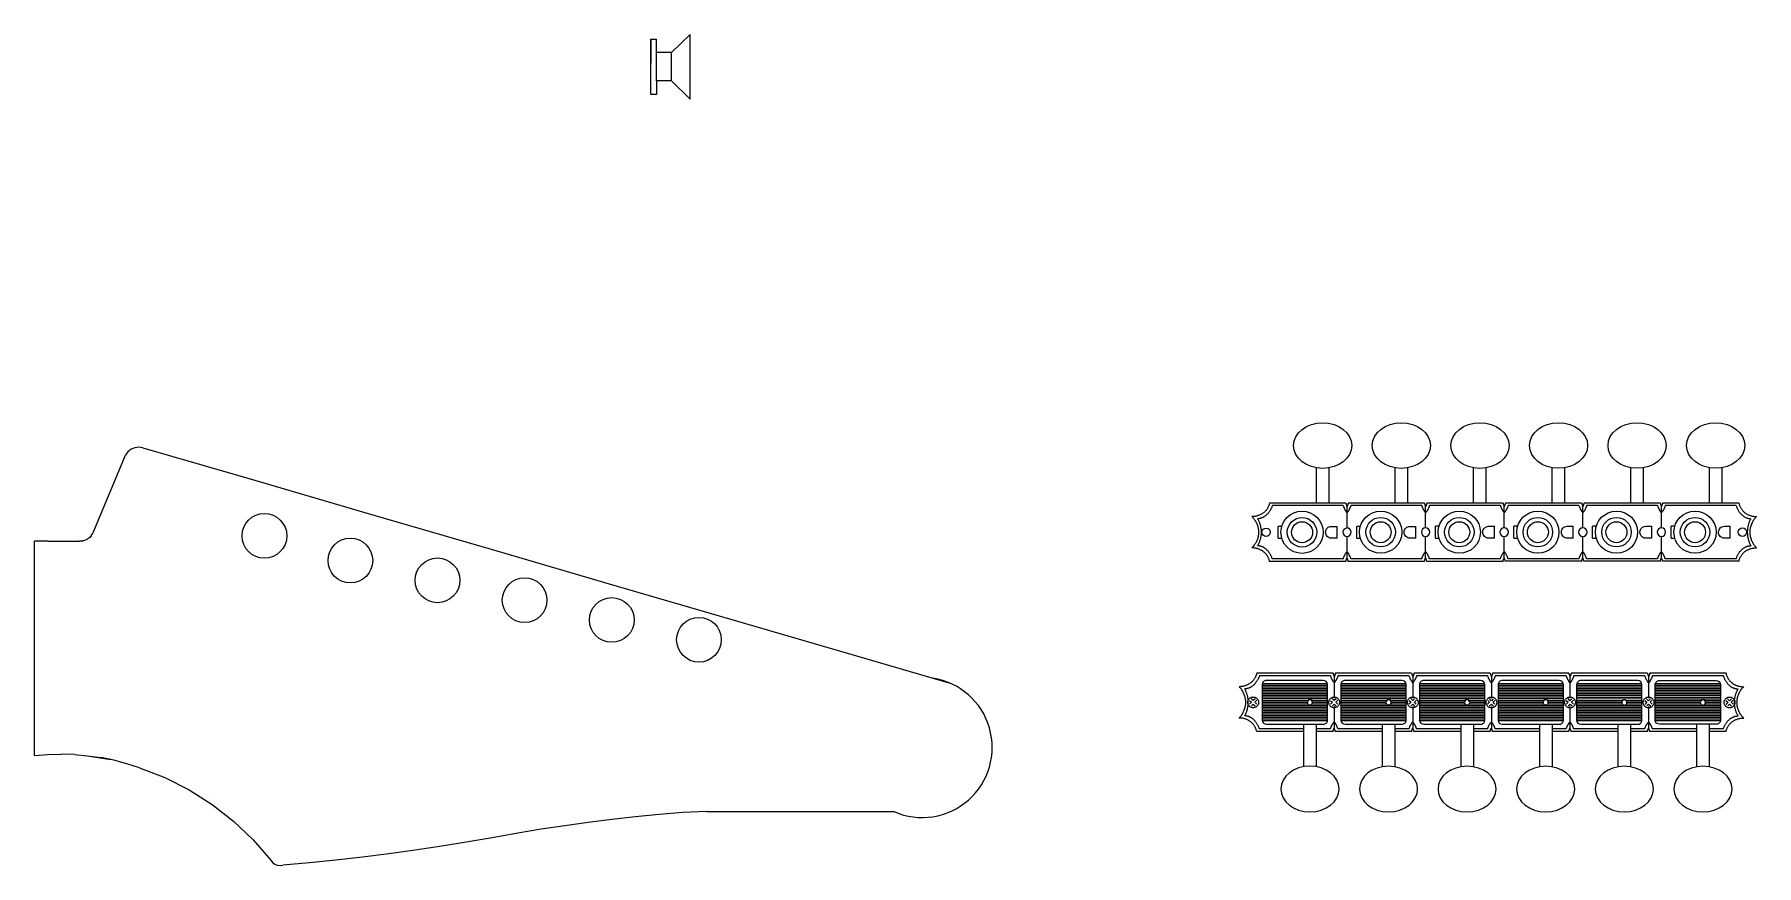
# Model space of a CAD drawing. Header units: inches. Extents: x 153 to 3621, y 223 to 1896.
import ezdxf

# ---------------------------------------------------------------- set-up
doc = ezdxf.new("R2010")
doc.units = ezdxf.units.IN
doc.header["$MEASUREMENT"] = 0
doc.layers.add('Fata', color=52, linetype='Continuous', lineweight=0)
doc.layers.add('Spate', color=110, linetype='Continuous', lineweight=0)
for name, color, linetype in [('Gaura', 112, 'Continuous'), ('Headstock', 44, 'Continuous'), ('prindere', 50, 'Continuous')]:
    doc.layers.add(name, color=color, linetype=linetype)

msp = doc.modelspace()

# ---------------------------------------------------------------- linework, layer by layer
at = {"layer": 'Fata', "linetype": 'Continuous', "lineweight": 0}
for p, q in [((2734.8, 952.6), (2734.8, 1023.6)), ((2760.3, 952.6), (2760.3, 1023.6)), ((2893.1, 952.6), (2893.1, 1023.6)), ((2918.6, 952.6), (2918.6, 1023.6)), ((3051.4, 952.6), (3051.4, 1023.6)), ((3076.9, 952.6), (3076.9, 1023.6)), ((3209.7, 952.6), (3209.7, 1023.7)), ((3235.2, 952.6), (3235.2, 1023.7)), ((3368, 952.6), (3368, 1023.7)), ((3393.5, 952.6), (3393.5, 1023.7)), ((3526.3, 952.7), (3526.3, 1023.7)), ((3551.8, 952.7), (3551.8, 1023.7)), ((2794.1, 952.6), (2640.4, 952.6)), ((2788.7, 947.5), (2645.8, 947.5)), ((2796.4, 902.5), (2796.4, 945.6)), ((2796.4, 902.4), (2796.4, 945.6)), ((2952.4, 952.6), (2798.7, 952.6)), ((2947, 947.5), (2804.1, 947.5)), ((2954.7, 902.5), (2954.7, 945.6)), ((2954.7, 902.5), (2954.7, 945.6)), ((3110.7, 952.6), (2957, 952.6)), ((3105.3, 947.5), (2962.4, 947.5)), ((3113, 902.5), (3113, 945.6)), ((3113, 902.5), (3113, 945.6)), ((3269, 952.6), (3115.3, 952.6)), ((3263.6, 947.5), (3120.7, 947.5)), ((3271.3, 902.5), (3271.3, 945.6)), ((3271.3, 902.5), (3271.3, 945.6)), ((3427.3, 952.6), (3273.6, 952.6)), ((3421.9, 947.5), (3279, 947.5)), ((3429.6, 902.5), (3429.6, 945.7)), ((3429.6, 902.5), (3429.6, 945.6)), ((3585.6, 952.7), (3431.9, 952.7)), ((3580.2, 947.6), (3437.3, 947.6)), ((2665.1, 905.8), (2657.7, 905.8)), ((2657.7, 882), (2657.7, 905.8)), ((2776.9, 882), (2776.9, 905.8)), ((2823.4, 905.8), (2816, 905.8)), ((2816, 882.1), (2816, 905.8)), ((2935.2, 882.1), (2935.2, 905.8)), ((2981.7, 905.9), (2974.3, 905.9)), ((2974.3, 882.1), (2974.3, 905.9)), ((3093.5, 882.1), (3093.5, 905.9)), ((3140, 905.9), (3132.6, 905.9)), ((3132.6, 882.1), (3132.6, 905.9)), ((3251.8, 882.1), (3251.8, 905.9)), ((3298.3, 905.9), (3290.9, 905.9)), ((3290.9, 882.1), (3290.9, 905.9)), ((3410.1, 882.1), (3410.1, 905.9)), ((3456.6, 905.9), (3449.2, 905.9)), ((3449.2, 882.1), (3449.2, 905.9)), ((3568.4, 882.1), (3568.4, 905.9)), ((2657.7, 882), (2665.1, 882)), ((2796.4, 842.3), (2796.4, 885.4)), ((2796.4, 842.3), (2796.4, 885.4)), ((2816, 882.1), (2823.4, 882.1)), ((2954.7, 842.4), (2954.7, 885.5)), ((2954.7, 842.3), (2954.7, 885.4)), ((2974.3, 882.1), (2981.7, 882.1)), ((3113, 842.4), (3113, 885.5)), ((3113, 842.4), (3113, 885.5)), ((3132.6, 882.1), (3140, 882.1)), ((3271.3, 842.4), (3271.3, 885.5)), ((3271.3, 842.4), (3271.3, 885.5)), ((3290.9, 882.1), (3298.3, 882.1)), ((3429.6, 842.4), (3429.6, 885.5)), ((3429.6, 842.4), (3429.6, 885.5)), ((3449.2, 882.1), (3456.6, 882.1)), ((2794.1, 835.3), (2640.4, 835.3)), ((2788.7, 840.4), (2645.8, 840.4)), ((2952.4, 835.3), (2798.7, 835.3)), ((2947, 840.4), (2804.1, 840.4)), ((3110.7, 835.3), (2957, 835.3)), ((3105.3, 840.4), (2962.4, 840.4)), ((3269, 835.4), (3115.3, 835.4)), ((3263.6, 840.5), (3120.7, 840.5)), ((3427.3, 835.4), (3273.6, 835.4)), ((3421.9, 840.5), (3279, 840.5)), ((3585.6, 835.4), (3431.9, 835.4)), ((3580.2, 840.5), (3437.3, 840.5))]:
    msp.add_line(p, q, dxfattribs=at)
at = {"layer": 'Fata', "linetype": 'Continuous', "lineweight": 0, "flags": 128}
for points in [[(2640.4, 952.6), (2640.2, 951.5), (2639.9, 950.3), (2639.6, 949.2), (2639.2, 948.1), (2638.7, 947), (2638.3, 945.9), (2637.8, 944.8), (2637.2, 943.8), (2636.7, 942.8), (2636, 941.7), (2635.4, 940.7), (2634.7, 939.8), (2634, 938.8), (2633.3, 937.9), (2632.5, 937), (2631.7, 936.1), (2630.9, 935.3), (2630, 934.5), (2629.1, 933.8), (2628.2, 933), (2627.2, 932.3), (2626.2, 931.6), (2625.1, 931), (2624.1, 930.3), (2623, 929.7), (2621.8, 929.2), (2620.7, 928.7), (2619.5, 928.2), (2618.3, 927.7), (2617.1, 927.3), (2615.9, 926.9), (2614.7, 926.6), (2613.5, 926.3), (2612.2, 926.1), (2611, 925.9), (2609.8, 925.7), (2608.5, 925.6), (2607.3, 925.5), (2606, 925.5), (2604.8, 925.5)], [(2645.8, 947.5), (2645.5, 946.4), (2645.1, 945.3), (2644.7, 944.2), (2644.2, 943.1), (2643.7, 942), (2643.2, 941), (2642.7, 939.9), (2642.1, 938.9), (2641.5, 937.9), (2640.9, 936.8), (2640.3, 935.9), (2639.6, 934.9), (2638.9, 933.9), (2638.2, 933), (2637.4, 932.1), (2636.7, 931.2), (2635.9, 930.3), (2635.1, 929.5), (2634.2, 928.7), (2633.4, 927.9), (2632.7, 927.3), (2631.9, 926.7), (2631.2, 926.2), (2630.4, 925.6), (2629.6, 925.1), (2628.8, 924.7), (2628, 924.2), (2627.1, 923.8), (2626.3, 923.4), (2625.4, 923), (2624.5, 922.7), (2623.6, 922.4), (2622.7, 922.1), (2621.8, 921.9), (2620.9, 921.6), (2619.9, 921.5), (2619, 921.3), (2618.1, 921.2), (2617.2, 921.1), (2616.2, 921.1)], [(2788.7, 947.5), (2789, 946.7), (2789.2, 945.9), (2789.5, 945.1), (2789.8, 944.4), (2790.1, 943.6), (2790.4, 942.8), (2790.8, 942.1), (2791.1, 941.3), (2791.5, 940.6), (2791.9, 939.9), (2792.3, 939.1), (2792.7, 938.4), (2793.1, 937.7), (2793.5, 937), (2794, 936.3), (2794.5, 935.6), (2794.9, 934.9), (2795.4, 934.2), (2795.9, 933.6), (2796.4, 932.9)], [(2794.1, 952.6), (2794.2, 952.2), (2794.3, 951.9), (2794.4, 951.5), (2794.4, 951.2), (2794.5, 950.8), (2794.6, 950.4), (2794.7, 950.1), (2794.8, 949.7), (2794.9, 949.4), (2795.1, 949), (2795.2, 948.7), (2795.3, 948.3), (2795.4, 948), (2795.6, 947.6), (2795.7, 947.3), (2795.8, 946.9), (2796, 946.6), (2796.1, 946.2), (2796.3, 945.9), (2796.4, 945.6)], [(2798.7, 952.6), (2798.7, 952.2), (2798.6, 951.9), (2798.5, 951.5), (2798.4, 951.2), (2798.3, 950.8), (2798.2, 950.5), (2798.1, 950.1), (2798, 949.8), (2797.9, 949.4), (2797.8, 949), (2797.7, 948.7), (2797.6, 948.3), (2797.4, 948), (2797.3, 947.6), (2797.2, 947.3), (2797, 946.9), (2796.9, 946.6), (2796.7, 946.3), (2796.6, 945.9), (2796.4, 945.6)], [(2804.1, 947.5), (2803.9, 946.7), (2803.6, 945.9), (2803.4, 945.2), (2803.1, 944.4), (2802.8, 943.6), (2802.4, 942.9), (2802.1, 942.1), (2801.7, 941.4), (2801.4, 940.6), (2801, 939.9), (2800.6, 939.2), (2800.2, 938.4), (2799.8, 937.7), (2799.3, 937), (2798.9, 936.3), (2798.4, 935.6), (2797.9, 934.9), (2797.4, 934.3), (2796.9, 933.6), (2796.4, 933)], [(2947, 947.5), (2947.3, 946.7), (2947.5, 945.9), (2947.8, 945.2), (2948.1, 944.4), (2948.4, 943.6), (2948.7, 942.9), (2949.1, 942.1), (2949.4, 941.4), (2949.8, 940.6), (2950.2, 939.9), (2950.6, 939.2), (2951, 938.4), (2951.4, 937.7), (2951.8, 937), (2952.3, 936.3), (2952.8, 935.6), (2953.2, 934.9), (2953.7, 934.3), (2954.2, 933.6), (2954.7, 933)], [(2952.4, 952.6), (2952.5, 952.2), (2952.6, 951.9), (2952.7, 951.5), (2952.7, 951.2), (2952.8, 950.8), (2952.9, 950.5), (2953, 950.1), (2953.1, 949.8), (2953.3, 949.4), (2953.4, 949), (2953.5, 948.7), (2953.6, 948.3), (2953.7, 948), (2953.9, 947.6), (2954, 947.3), (2954.1, 946.9), (2954.3, 946.6), (2954.4, 946.3), (2954.6, 945.9), (2954.7, 945.6)], [(2957, 952.6), (2957, 952.3), (2956.9, 951.9), (2956.8, 951.5), (2956.7, 951.2), (2956.6, 950.8), (2956.5, 950.5), (2956.4, 950.1), (2956.3, 949.8), (2956.2, 949.4), (2956.1, 949.1), (2956, 948.7), (2955.8, 948.4), (2955.7, 948), (2955.6, 947.7), (2955.5, 947.3), (2955.3, 947), (2955.2, 946.6), (2955, 946.3), (2954.9, 945.9), (2954.7, 945.6)], [(2962.4, 947.5), (2962.2, 946.7), (2961.9, 946), (2961.6, 945.2), (2961.3, 944.4), (2961, 943.6), (2960.7, 942.9), (2960.4, 942.1), (2960, 941.4), (2959.7, 940.6), (2959.3, 939.9), (2958.9, 939.2), (2958.5, 938.5), (2958, 937.7), (2957.6, 937), (2957.2, 936.3), (2956.7, 935.6), (2956.2, 935), (2955.7, 934.3), (2955.2, 933.6), (2954.7, 933)], [(3105.3, 947.5), (3105.6, 946.7), (3105.8, 946), (3106.1, 945.2), (3106.4, 944.4), (3106.7, 943.6), (3107, 942.9), (3107.4, 942.1), (3107.7, 941.4), (3108.1, 940.6), (3108.5, 939.9), (3108.9, 939.2), (3109.3, 938.5), (3109.7, 937.7), (3110.1, 937), (3110.6, 936.3), (3111.1, 935.6), (3111.5, 935), (3112, 934.3), (3112.5, 933.6), (3113, 933)], [(3110.7, 952.6), (3110.8, 952.3), (3110.9, 951.9), (3110.9, 951.5), (3111, 951.2), (3111.1, 950.8), (3111.2, 950.5), (3111.3, 950.1), (3111.4, 949.8), (3111.5, 949.4), (3111.7, 949.1), (3111.8, 948.7), (3111.9, 948.4), (3112, 948), (3112.2, 947.7), (3112.3, 947.3), (3112.4, 947), (3112.6, 946.6), (3112.7, 946.3), (3112.9, 945.9), (3113, 945.6)], [(3115.4, 952.6), (3115.3, 952.3), (3115.2, 951.9), (3115.1, 951.6), (3115, 951.2), (3114.9, 950.9), (3114.8, 950.5), (3114.7, 950.1), (3114.6, 949.8), (3114.5, 949.4), (3114.4, 949.1), (3114.3, 948.7), (3114.2, 948.4), (3114, 948), (3113.9, 947.7), (3113.8, 947.3), (3113.6, 947), (3113.5, 946.6), (3113.3, 946.3), (3113.2, 946), (3113, 945.6)], [(3120.7, 947.5), (3120.5, 946.7), (3120.2, 946), (3120, 945.2), (3119.7, 944.4), (3119.4, 943.7), (3119, 942.9), (3118.7, 942.2), (3118.3, 941.4), (3118, 940.7), (3117.6, 939.9), (3117.2, 939.2), (3116.8, 938.5), (3116.4, 937.8), (3115.9, 937), (3115.5, 936.3), (3115, 935.7), (3114.5, 935), (3114, 934.3), (3113.5, 933.6), (3113, 933)], [(3263.6, 947.5), (3263.9, 946.7), (3264.1, 946), (3264.4, 945.2), (3264.7, 944.4), (3265, 943.7), (3265.3, 942.9), (3265.7, 942.2), (3266, 941.4), (3266.4, 940.7), (3266.8, 939.9), (3267.2, 939.2), (3267.6, 938.5), (3268, 937.8), (3268.5, 937), (3268.9, 936.3), (3269.4, 935.7), (3269.8, 935), (3270.3, 934.3), (3270.8, 933.6), (3271.3, 933)], [(3269, 952.6), (3269.1, 952.3), (3269.2, 951.9), (3269.3, 951.6), (3269.4, 951.2), (3269.4, 950.9), (3269.5, 950.5), (3269.6, 950.1), (3269.7, 949.8), (3269.9, 949.4), (3270, 949.1), (3270.1, 948.7), (3270.2, 948.4), (3270.3, 948), (3270.5, 947.7), (3270.6, 947.3), (3270.7, 947), (3270.9, 946.6), (3271, 946.3), (3271.2, 946), (3271.3, 945.6)], [(3273.6, 952.7), (3273.6, 952.3), (3273.5, 951.9), (3273.4, 951.6), (3273.3, 951.2), (3273.2, 950.9), (3273.1, 950.5), (3273, 950.2), (3272.9, 949.8), (3272.8, 949.5), (3272.7, 949.1), (3272.6, 948.7), (3272.4, 948.4), (3272.3, 948), (3272.2, 947.7), (3272.1, 947.4), (3271.9, 947), (3271.8, 946.7), (3271.6, 946.3), (3271.5, 946), (3271.3, 945.6)], [(3279, 947.5), (3278.8, 946.8), (3278.5, 946), (3278.2, 945.2), (3277.9, 944.4), (3277.6, 943.7), (3277.3, 942.9), (3277, 942.2), (3276.6, 941.4), (3276.3, 940.7), (3275.9, 939.9), (3275.5, 939.2), (3275.1, 938.5), (3274.6, 937.8), (3274.2, 937.1), (3273.8, 936.4), (3273.3, 935.7), (3272.8, 935), (3272.3, 934.3), (3271.8, 933.7), (3271.3, 933)], [(3421.9, 947.5), (3422.2, 946.8), (3422.4, 946), (3422.7, 945.2), (3423, 944.4), (3423.3, 943.7), (3423.6, 942.9), (3424, 942.2), (3424.3, 941.4), (3424.7, 940.7), (3425.1, 939.9), (3425.5, 939.2), (3425.9, 938.5), (3426.3, 937.8), (3426.7, 937.1), (3427.2, 936.4), (3427.7, 935.7), (3428.1, 935), (3428.6, 934.3), (3429.1, 933.7), (3429.6, 933)], [(3427.3, 952.7), (3427.4, 952.3), (3427.5, 951.9), (3427.5, 951.6), (3427.6, 951.2), (3427.7, 950.9), (3427.8, 950.5), (3427.9, 950.2), (3428, 949.8), (3428.1, 949.5), (3428.3, 949.1), (3428.4, 948.7), (3428.5, 948.4), (3428.6, 948), (3428.8, 947.7), (3428.9, 947.4), (3429, 947), (3429.2, 946.7), (3429.3, 946.3), (3429.5, 946), (3429.6, 945.6)], [(3431.9, 952.7), (3431.9, 952.3), (3431.8, 952), (3431.7, 951.6), (3431.6, 951.3), (3431.5, 950.9), (3431.4, 950.5), (3431.3, 950.2), (3431.2, 949.8), (3431.1, 949.5), (3431, 949.1), (3430.9, 948.8), (3430.8, 948.4), (3430.6, 948.1), (3430.5, 947.7), (3430.4, 947.4), (3430.2, 947), (3430.1, 946.7), (3429.9, 946.3), (3429.8, 946), (3429.6, 945.7)], [(3437.3, 947.6), (3437.1, 946.8), (3436.8, 946), (3436.6, 945.2), (3436.3, 944.5), (3436, 943.7), (3435.6, 942.9), (3435.3, 942.2), (3434.9, 941.4), (3434.6, 940.7), (3434.2, 940), (3433.8, 939.2), (3433.4, 938.5), (3433, 937.8), (3432.5, 937.1), (3432.1, 936.4), (3431.6, 935.7), (3431.1, 935), (3430.6, 934.3), (3430.1, 933.7), (3429.6, 933)], [(3580.2, 947.6), (3580.6, 946.5), (3581, 945.4), (3581.4, 944.3), (3581.8, 943.2), (3582.3, 942.1), (3582.8, 941.1), (3583.4, 940), (3583.9, 939), (3584.5, 937.9), (3585.1, 936.9), (3585.8, 936), (3586.5, 935), (3587.2, 934), (3587.9, 933.1), (3588.6, 932.2), (3589.4, 931.3), (3590.2, 930.4), (3591, 929.6), (3591.8, 928.8), (3592.7, 928), (3593.4, 927.4), (3594.1, 926.8), (3594.9, 926.3), (3595.7, 925.7), (3596.4, 925.2), (3597.3, 924.8), (3598.1, 924.3), (3598.9, 923.9), (3599.8, 923.5), (3600.7, 923.1), (3601.6, 922.8), (3602.5, 922.5), (3603.4, 922.2), (3604.3, 922), (3605.2, 921.7), (3606.1, 921.6), (3607, 921.4), (3608, 921.3), (3608.9, 921.2), (3609.8, 921.2)], [(3585.6, 952.7), (3585.9, 951.6), (3586.2, 950.4), (3586.5, 949.3), (3586.9, 948.2), (3587.3, 947.1), (3587.8, 946), (3588.3, 944.9), (3588.8, 943.9), (3589.4, 942.8), (3590, 941.8), (3590.7, 940.8), (3591.3, 939.9), (3592.1, 938.9), (3592.8, 938), (3593.6, 937.1), (3594.4, 936.2), (3595.2, 935.4), (3596.1, 934.6), (3596.9, 933.9), (3597.9, 933.1), (3598.8, 932.4), (3599.9, 931.7), (3600.9, 931.1), (3602, 930.4), (3603.1, 929.8), (3604.2, 929.3), (3605.4, 928.8), (3606.5, 928.3), (3607.7, 927.8), (3608.9, 927.4), (3610.1, 927), (3611.4, 926.7), (3612.6, 926.4), (3613.8, 926.2), (3615.1, 926), (3616.3, 925.8), (3617.5, 925.7), (3618.8, 925.6), (3620, 925.6), (3621.3, 925.6)], [(2604.8, 925.5), (2606, 924.3), (2607.2, 923), (2608.3, 921.6), (2609.4, 920.3), (2610.4, 918.8), (2611.4, 917.3), (2612.3, 915.8), (2613.2, 914.3), (2614, 912.7), (2614.7, 911), (2615.4, 909.4), (2616, 907.7), (2616.5, 906), (2617, 904.3), (2617.4, 902.6), (2617.8, 900.9), (2618, 899.1), (2618.2, 897.4), (2618.3, 895.7), (2618.4, 893.9), (2618.3, 892.2), (2618.2, 890.5), (2618, 888.8), (2617.8, 887), (2617.4, 885.3), (2617, 883.6), (2616.5, 881.9), (2616, 880.2), (2615.4, 878.5), (2614.7, 876.8), (2614, 875.2), (2613.2, 873.6), (2612.3, 872.1), (2611.4, 870.5), (2610.4, 869), (2609.4, 867.6), (2608.3, 866.2), (2607.2, 864.9), (2606, 863.6), (2604.8, 862.4)], [(2616.2, 921.1), (2616.9, 919.8), (2617.6, 918.6), (2618.2, 917.3), (2618.8, 916), (2619.3, 914.7), (2619.9, 913.4), (2620.3, 912.1), (2620.8, 910.7), (2621.2, 909.3), (2621.6, 908), (2622, 906.6), (2622.3, 905.2), (2622.5, 903.8), (2622.8, 902.4), (2623, 901), (2623.2, 899.6), (2623.3, 898.2), (2623.4, 896.8), (2623.4, 895.3), (2623.5, 893.9), (2623.4, 892.5), (2623.4, 891.1), (2623.3, 889.7), (2623.2, 888.3), (2623, 886.9), (2622.8, 885.5), (2622.5, 884.1), (2622.3, 882.7), (2622, 881.3), (2621.6, 879.9), (2621.2, 878.5), (2620.8, 877.2), (2620.3, 875.8), (2619.9, 874.5), (2619.3, 873.1), (2618.8, 871.8), (2618.2, 870.5), (2617.6, 869.3), (2616.9, 868), (2616.2, 866.8)], [(3609.8, 921.2), (3609.1, 919.9), (3608.5, 918.7), (3607.9, 917.4), (3607.3, 916.1), (3606.7, 914.8), (3606.2, 913.5), (3605.7, 912.2), (3605.3, 910.8), (3604.8, 909.4), (3604.5, 908.1), (3604.1, 906.7), (3603.8, 905.3), (3603.5, 903.9), (3603.3, 902.5), (3603.1, 901.1), (3602.9, 899.7), (3602.8, 898.3), (3602.7, 896.9), (3602.6, 895.4), (3602.6, 894), (3602.6, 892.6), (3602.7, 891.2), (3602.8, 889.8), (3602.9, 888.4), (3603.1, 887), (3603.3, 885.6), (3603.5, 884.2), (3603.8, 882.8), (3604.1, 881.4), (3604.5, 880), (3604.8, 878.6), (3605.3, 877.3), (3605.7, 875.9), (3606.2, 874.6), (3606.7, 873.2), (3607.3, 871.9), (3607.9, 870.6), (3608.5, 869.4), (3609.1, 868.1), (3609.8, 866.9)], [(3621.3, 925.6), (3620, 924.3), (3618.9, 923.1), (3617.7, 921.7), (3616.7, 920.4), (3615.6, 918.9), (3614.7, 917.4), (3613.7, 915.9), (3612.9, 914.4), (3612.1, 912.8), (3611.4, 911.1), (3610.7, 909.5), (3610.1, 907.8), (3609.5, 906.1), (3609.1, 904.4), (3608.6, 902.7), (3608.3, 901), (3608, 899.2), (3607.8, 897.5), (3607.7, 895.8), (3607.7, 894), (3607.7, 892.3), (3607.8, 890.6), (3608, 888.9), (3608.3, 887.1), (3608.6, 885.4), (3609.1, 883.7), (3609.5, 882), (3610.1, 880.3), (3610.7, 878.6), (3611.4, 876.9), (3612.1, 875.3), (3612.9, 873.7), (3613.7, 872.1), (3614.7, 870.6), (3615.6, 869.1), (3616.7, 867.7), (3617.7, 866.3), (3618.9, 865), (3620, 863.7), (3621.3, 862.5)], [(2640.4, 835.3), (2640.2, 836.4), (2639.9, 837.5), (2639.6, 838.7), (2639.2, 839.8), (2638.7, 840.9), (2638.3, 842), (2637.8, 843), (2637.2, 844.1), (2636.7, 845.1), (2636, 846.1), (2635.4, 847.1), (2634.7, 848.1), (2634, 849.1), (2633.3, 850), (2632.5, 850.9), (2631.7, 851.7), (2630.9, 852.6), (2630, 853.4), (2629.1, 854.1), (2628.2, 854.8), (2627.2, 855.6), (2626.2, 856.3), (2625.1, 856.9), (2624.1, 857.5), (2623, 858.1), (2621.8, 858.7), (2620.7, 859.2), (2619.5, 859.7), (2618.3, 860.1), (2617.1, 860.6), (2615.9, 860.9), (2614.7, 861.3), (2613.5, 861.5), (2612.2, 861.8), (2611, 862), (2609.8, 862.2), (2608.5, 862.3), (2607.3, 862.4), (2606, 862.4), (2604.8, 862.4)], [(2645.8, 840.4), (2645.5, 841.5), (2645.1, 842.6), (2644.7, 843.7), (2644.2, 844.8), (2643.7, 845.9), (2643.2, 846.9), (2642.7, 848), (2642.1, 849), (2641.5, 850), (2640.9, 851), (2640.3, 852), (2639.6, 853), (2638.9, 853.9), (2638.2, 854.9), (2637.4, 855.8), (2636.7, 856.7), (2635.9, 857.5), (2635.1, 858.4), (2634.2, 859.2), (2633.4, 860), (2632.7, 860.6), (2631.9, 861.1), (2631.2, 861.7), (2630.4, 862.2), (2629.6, 862.7), (2628.8, 863.2), (2628, 863.7), (2627.1, 864.1), (2626.3, 864.5), (2625.4, 864.8), (2624.5, 865.2), (2623.6, 865.5), (2622.7, 865.8), (2621.8, 866), (2620.9, 866.2), (2619.9, 866.4), (2619, 866.6), (2618.1, 866.7), (2617.2, 866.8), (2616.2, 866.8)], [(2788.7, 840.4), (2789, 841.2), (2789.2, 842), (2789.5, 842.7), (2789.8, 843.5), (2790.1, 844.3), (2790.4, 845), (2790.8, 845.8), (2791.1, 846.5), (2791.5, 847.3), (2791.9, 848), (2792.3, 848.7), (2792.7, 849.5), (2793.1, 850.2), (2793.5, 850.9), (2794, 851.6), (2794.5, 852.3), (2794.9, 853), (2795.4, 853.6), (2795.9, 854.3), (2796.4, 854.9)], [(2794.1, 835.3), (2794.2, 835.6), (2794.3, 836), (2794.4, 836.4), (2794.4, 836.7), (2794.5, 837.1), (2794.6, 837.4), (2794.7, 837.8), (2794.8, 838.1), (2794.9, 838.5), (2795.1, 838.8), (2795.2, 839.2), (2795.3, 839.6), (2795.4, 839.9), (2795.6, 840.2), (2795.7, 840.6), (2795.8, 840.9), (2796, 841.3), (2796.1, 841.6), (2796.3, 842), (2796.4, 842.3)], [(2804.1, 840.4), (2803.9, 841.2), (2803.6, 842), (2803.4, 842.7), (2803.1, 843.5), (2802.8, 844.3), (2802.4, 845), (2802.1, 845.8), (2801.7, 846.5), (2801.4, 847.3), (2801, 848), (2800.6, 848.8), (2800.2, 849.5), (2799.8, 850.2), (2799.3, 850.9), (2798.9, 851.6), (2798.4, 852.3), (2797.9, 853), (2797.4, 853.6), (2796.9, 854.3), (2796.4, 855)], [(2798.7, 835.3), (2798.7, 835.7), (2798.6, 836), (2798.5, 836.4), (2798.4, 836.7), (2798.3, 837.1), (2798.2, 837.5), (2798.1, 837.8), (2798, 838.2), (2797.9, 838.5), (2797.8, 838.9), (2797.7, 839.2), (2797.6, 839.6), (2797.4, 839.9), (2797.3, 840.3), (2797.2, 840.6), (2797, 841), (2796.9, 841.3), (2796.7, 841.7), (2796.6, 842), (2796.4, 842.3)], [(2947, 840.4), (2947.3, 841.2), (2947.5, 842), (2947.8, 842.7), (2948.1, 843.5), (2948.4, 844.3), (2948.7, 845), (2949.1, 845.8), (2949.4, 846.5), (2949.8, 847.3), (2950.2, 848), (2950.6, 848.8), (2951, 849.5), (2951.4, 850.2), (2951.8, 850.9), (2952.3, 851.6), (2952.8, 852.3), (2953.2, 853), (2953.7, 853.6), (2954.2, 854.3), (2954.7, 855)], [(2952.4, 835.3), (2952.5, 835.7), (2952.6, 836), (2952.7, 836.4), (2952.7, 836.7), (2952.8, 837.1), (2952.9, 837.5), (2953, 837.8), (2953.1, 838.2), (2953.3, 838.5), (2953.4, 838.9), (2953.5, 839.2), (2953.6, 839.6), (2953.7, 839.9), (2953.9, 840.3), (2954, 840.6), (2954.1, 841), (2954.3, 841.3), (2954.4, 841.7), (2954.6, 842), (2954.7, 842.3)], [(2962.4, 840.4), (2962.2, 841.2), (2961.9, 842), (2961.6, 842.8), (2961.3, 843.5), (2961, 844.3), (2960.7, 845.1), (2960.4, 845.8), (2960, 846.6), (2959.7, 847.3), (2959.3, 848), (2958.9, 848.8), (2958.5, 849.5), (2958, 850.2), (2957.6, 850.9), (2957.2, 851.6), (2956.7, 852.3), (2956.2, 853), (2955.7, 853.7), (2955.2, 854.3), (2954.7, 855)], [(2957, 835.3), (2957, 835.7), (2956.9, 836), (2956.8, 836.4), (2956.7, 836.8), (2956.6, 837.1), (2956.5, 837.5), (2956.4, 837.8), (2956.3, 838.2), (2956.2, 838.5), (2956.1, 838.9), (2956, 839.2), (2955.8, 839.6), (2955.7, 839.9), (2955.6, 840.3), (2955.5, 840.6), (2955.3, 841), (2955.2, 841.3), (2955, 841.7), (2954.9, 842), (2954.7, 842.4)], [(3105.3, 840.4), (3105.6, 841.2), (3105.8, 842), (3106.1, 842.8), (3106.4, 843.5), (3106.7, 844.3), (3107, 845.1), (3107.4, 845.8), (3107.7, 846.6), (3108.1, 847.3), (3108.5, 848), (3108.9, 848.8), (3109.3, 849.5), (3109.7, 850.2), (3110.1, 850.9), (3110.6, 851.6), (3111.1, 852.3), (3111.5, 853), (3112, 853.7), (3112.5, 854.3), (3113, 855)], [(3110.7, 835.3), (3110.8, 835.7), (3110.9, 836), (3110.9, 836.4), (3111, 836.8), (3111.1, 837.1), (3111.2, 837.5), (3111.3, 837.8), (3111.4, 838.2), (3111.5, 838.5), (3111.7, 838.9), (3111.8, 839.2), (3111.9, 839.6), (3112, 839.9), (3112.2, 840.3), (3112.3, 840.6), (3112.4, 841), (3112.6, 841.3), (3112.7, 841.7), (3112.9, 842), (3113, 842.4)], [(3120.7, 840.5), (3120.5, 841.2), (3120.2, 842), (3120, 842.8), (3119.7, 843.6), (3119.4, 844.3), (3119, 845.1), (3118.7, 845.8), (3118.3, 846.6), (3118, 847.3), (3117.6, 848.1), (3117.2, 848.8), (3116.8, 849.5), (3116.4, 850.2), (3115.9, 850.9), (3115.5, 851.6), (3115, 852.3), (3114.5, 853), (3114, 853.7), (3113.5, 854.3), (3113, 855)], [(3115.4, 835.3), (3115.3, 835.7), (3115.2, 836.1), (3115.1, 836.4), (3115, 836.8), (3114.9, 837.1), (3114.8, 837.5), (3114.7, 837.8), (3114.6, 838.2), (3114.5, 838.6), (3114.4, 838.9), (3114.3, 839.3), (3114.2, 839.6), (3114, 840), (3113.9, 840.3), (3113.8, 840.7), (3113.6, 841), (3113.5, 841.3), (3113.3, 841.7), (3113.2, 842), (3113, 842.4)], [(3263.6, 840.5), (3263.9, 841.2), (3264.1, 842), (3264.4, 842.8), (3264.7, 843.6), (3265, 844.3), (3265.3, 845.1), (3265.7, 845.8), (3266, 846.6), (3266.4, 847.3), (3266.8, 848.1), (3267.2, 848.8), (3267.6, 849.5), (3268, 850.2), (3268.5, 850.9), (3268.9, 851.6), (3269.4, 852.3), (3269.8, 853), (3270.3, 853.7), (3270.8, 854.3), (3271.3, 855)], [(3269, 835.3), (3269.1, 835.7), (3269.2, 836.1), (3269.3, 836.4), (3269.4, 836.8), (3269.4, 837.1), (3269.5, 837.5), (3269.6, 837.8), (3269.7, 838.2), (3269.9, 838.6), (3270, 838.9), (3270.1, 839.3), (3270.2, 839.6), (3270.3, 840), (3270.5, 840.3), (3270.6, 840.7), (3270.7, 841), (3270.9, 841.3), (3271, 841.7), (3271.2, 842), (3271.3, 842.4)], [(3279, 840.5), (3278.8, 841.3), (3278.5, 842), (3278.2, 842.8), (3277.9, 843.6), (3277.6, 844.3), (3277.3, 845.1), (3277, 845.9), (3276.6, 846.6), (3276.3, 847.3), (3275.9, 848.1), (3275.5, 848.8), (3275.1, 849.5), (3274.6, 850.3), (3274.2, 851), (3273.8, 851.7), (3273.3, 852.3), (3272.8, 853), (3272.3, 853.7), (3271.8, 854.4), (3271.3, 855)], [(3273.6, 835.4), (3273.6, 835.7), (3273.5, 836.1), (3273.4, 836.4), (3273.3, 836.8), (3273.2, 837.2), (3273.1, 837.5), (3273, 837.9), (3272.9, 838.2), (3272.8, 838.6), (3272.7, 838.9), (3272.6, 839.3), (3272.4, 839.6), (3272.3, 840), (3272.2, 840.3), (3272.1, 840.7), (3271.9, 841), (3271.8, 841.4), (3271.6, 841.7), (3271.5, 842.1), (3271.3, 842.4)], [(3421.9, 840.5), (3422.2, 841.3), (3422.4, 842), (3422.7, 842.8), (3423, 843.6), (3423.3, 844.3), (3423.6, 845.1), (3424, 845.9), (3424.3, 846.6), (3424.7, 847.3), (3425.1, 848.1), (3425.5, 848.8), (3425.9, 849.5), (3426.3, 850.3), (3426.7, 851), (3427.2, 851.7), (3427.7, 852.3), (3428.1, 853), (3428.6, 853.7), (3429.1, 854.4), (3429.6, 855)], [(3427.3, 835.4), (3427.4, 835.7), (3427.5, 836.1), (3427.5, 836.4), (3427.6, 836.8), (3427.7, 837.2), (3427.8, 837.5), (3427.9, 837.9), (3428, 838.2), (3428.1, 838.6), (3428.3, 838.9), (3428.4, 839.3), (3428.5, 839.6), (3428.6, 840), (3428.8, 840.3), (3428.9, 840.7), (3429, 841), (3429.2, 841.4), (3429.3, 841.7), (3429.5, 842.1), (3429.6, 842.4)], [(3437.3, 840.5), (3437.1, 841.3), (3436.8, 842.1), (3436.6, 842.8), (3436.3, 843.6), (3436, 844.4), (3435.6, 845.1), (3435.3, 845.9), (3434.9, 846.6), (3434.6, 847.4), (3434.2, 848.1), (3433.8, 848.8), (3433.4, 849.6), (3433, 850.3), (3432.5, 851), (3432.1, 851.7), (3431.6, 852.4), (3431.1, 853.1), (3430.6, 853.7), (3430.1, 854.4), (3429.6, 855)], [(3431.9, 835.4), (3431.9, 835.7), (3431.8, 836.1), (3431.7, 836.5), (3431.6, 836.8), (3431.5, 837.2), (3431.4, 837.5), (3431.3, 837.9), (3431.2, 838.2), (3431.1, 838.6), (3431, 838.9), (3430.9, 839.3), (3430.8, 839.6), (3430.6, 840), (3430.5, 840.3), (3430.4, 840.7), (3430.2, 841), (3430.1, 841.4), (3429.9, 841.7), (3429.8, 842.1), (3429.6, 842.4)], [(3580.2, 840.5), (3580.6, 841.6), (3581, 842.7), (3581.4, 843.8), (3581.8, 844.9), (3582.3, 846), (3582.8, 847), (3583.4, 848.1), (3583.9, 849.1), (3584.5, 850.1), (3585.1, 851.1), (3585.8, 852.1), (3586.5, 853.1), (3587.2, 854), (3587.9, 855), (3588.6, 855.9), (3589.4, 856.8), (3590.2, 857.6), (3591, 858.5), (3591.8, 859.3), (3592.7, 860.1), (3593.4, 860.7), (3594.1, 861.2), (3594.9, 861.8), (3595.7, 862.3), (3596.4, 862.8), (3597.3, 863.3), (3598.1, 863.8), (3598.9, 864.2), (3599.8, 864.6), (3600.7, 864.9), (3601.6, 865.3), (3602.5, 865.6), (3603.4, 865.9), (3604.3, 866.1), (3605.2, 866.3), (3606.1, 866.5), (3607, 866.7), (3608, 866.8), (3608.9, 866.8), (3609.8, 866.9)], [(3585.6, 835.4), (3585.9, 836.5), (3586.2, 837.6), (3586.5, 838.8), (3586.9, 839.9), (3587.3, 841), (3587.8, 842.1), (3588.3, 843.1), (3588.8, 844.2), (3589.4, 845.2), (3590, 846.2), (3590.7, 847.2), (3591.3, 848.2), (3592.1, 849.2), (3592.8, 850.1), (3593.6, 851), (3594.4, 851.8), (3595.2, 852.7), (3596.1, 853.5), (3596.9, 854.2), (3597.9, 854.9), (3598.8, 855.7), (3599.9, 856.4), (3600.9, 857), (3602, 857.6), (3603.1, 858.2), (3604.2, 858.8), (3605.4, 859.3), (3606.5, 859.8), (3607.7, 860.2), (3608.9, 860.7), (3610.1, 861), (3611.4, 861.4), (3612.6, 861.6), (3613.8, 861.9), (3615.1, 862.1), (3616.3, 862.3), (3617.5, 862.4), (3618.8, 862.5), (3620, 862.5), (3621.3, 862.5)]]:
    msp.add_lwpolyline(points, dxfattribs=at)
for points in [[(2776.9, 882), (2765, 882, -0.414214), (2753.2, 893.8), (2753.2, 894.1, -0.414214), (2765, 905.8), (2776.9, 905.8)], [(2935.2, 882.1), (2923.3, 882.1, -0.414214), (2911.5, 893.8), (2911.5, 894.1, -0.414214), (2923.3, 905.8), (2935.2, 905.8)], [(3093.5, 882.1), (3081.6, 882.1, -0.414214), (3069.8, 893.8), (3069.8, 894.1, -0.414214), (3081.6, 905.9), (3093.5, 905.9)], [(3251.8, 882.1), (3239.9, 882.1, -0.414214), (3228.1, 893.8), (3228.1, 894.2, -0.414214), (3239.9, 905.9), (3251.8, 905.9)], [(3410.1, 882.1), (3398.2, 882.1, -0.414214), (3386.4, 893.8), (3386.4, 894.2, -0.414214), (3398.2, 905.9), (3410.1, 905.9)], [(3568.4, 882.1), (3556.5, 882.1, -0.414214), (3544.7, 893.9), (3544.7, 894.2, -0.414214), (3556.5, 905.9), (3568.4, 905.9)]]:
    msp.add_lwpolyline(points, format="xyb", dxfattribs=at)
at = {"layer": 'Fata', "linetype": 'Continuous', "lineweight": 0}
for centre, radius in [((3339.1, 894), 42.5), ((3497.4, 894), 42.5), ((2633.4, 893.9), 8.51), ((2705.9, 893.9), 42.5), ((2705.9, 893.9), 29.7), ((2705.9, 893.9), 21.1), ((2864.2, 894), 42.5), ((2864.2, 894), 29.7), ((2864.2, 894), 21.1), ((2864.2, 894), 21.1), ((3022.5, 894), 42.5), ((3022.5, 894), 29.7), ((3022.5, 894), 21.1), ((3022.5, 894), 21.1), ((3180.8, 894), 42.5), ((3180.8, 894), 29.7), ((3180.8, 894), 21.1), ((3180.8, 894), 21.1), ((3339.1, 894), 29.7), ((3339.1, 894), 21.1), ((3339.1, 894), 21.1), ((3497.4, 894), 29.7), ((3497.4, 894), 21.1), ((3497.4, 894), 21.1), ((3592.7, 894), 8.51)]:
    msp.add_circle(centre, radius, dxfattribs=at)
for centre, start, end in [((2796.4, 893.9), 90, 270), ((2796.4, 894), 270, 90), ((2954.7, 894), 90, 270), ((2954.7, 894), 270, 90), ((3113, 894), 90, 270), ((3113, 894), 270, 90), ((3271.3, 894), 90, 270), ((3271.3, 894), 270, 90), ((3429.6, 894), 90, 270), ((3429.6, 894), 270, 90)]:
    msp.add_arc(centre, 8.51, start, end, dxfattribs=at)
for centre in [(2747.5, 1068.4), (2905.8, 1068.4), (3064.1, 1068.4), (3222.4, 1068.5), (3380.7, 1068.5), (3539, 1068.5)]:
    msp.add_ellipse(centre, major_axis=(58.6, 0), ratio=0.783768, dxfattribs=at)
at = {"layer": 'Gaura'}
for centre in [(616.1, 886.7), (789.1, 837), (964.6, 797.1), (1140.1, 757.2), (1315.7, 717.4), (1491.2, 677.5)]:
    msp.add_circle(centre, 45, dxfattribs=at)
at = {"layer": 'Headstock'}
for p, q in [((271.8, 894.5), (335.9, 1049.3)), ((340.9, 1055.9), (335.9, 1049.3)), ((347.5, 1060.9), (340.9, 1055.9)), ((355.1, 1064.1), (347.5, 1060.9)), ((363.3, 1065.1), (355.1, 1064.1)), ((371.4, 1064.1), (363.3, 1065.1)), ((371.4, 1064.1), (582.7, 1002.5)), ((582.7, 1002.5), (615, 993.1)), ((615, 993.1), (825.2, 931.8)), ((825.2, 931.8), (857.5, 922.4)), ((857.5, 922.4), (1067.7, 861.1)), ((179.8, 875.7), (152.8, 875.9)), ((152.8, 444.3), (152.8, 875.9)), ((179.8, 875.7), (196.9, 875.7)), ((196.9, 875.7), (198.3, 875.8)), ((198.3, 875.8), (216.1, 875.7)), ((216.1, 875.7), (243.6, 875.7)), ((243.6, 875.7), (256.6, 878.6)), ((248, 876), (243.6, 875.7)), ((248, 876), (252.4, 877)), ((252.4, 877), (256.6, 878.6)), ((256.6, 878.6), (260.5, 880.8)), ((264.1, 883.6), (260.5, 880.8)), ((267.2, 886.9), (264.1, 883.6)), ((267.2, 886.9), (269.8, 890.5)), ((269.8, 890.5), (271.8, 894.5)), ((1067.7, 861.1), (1100, 851.6)), ((1100, 851.6), (1310.2, 790.4)), ((1310.2, 790.4), (1342.6, 780.9)), ((1342.6, 780.9), (1552.7, 719.7)), ((1552.7, 719.7), (1585.1, 710.2)), ((1585.1, 710.2), (1792.7, 649.7)), ((1792.7, 649.7), (1997.3, 590.1)), ((152.8, 444.3), (179.5, 446.3)), ((179.5, 446.3), (206.4, 447.1)), ((233.3, 446.3), (206.4, 447.1)), ((233.3, 446.3), (260, 444)), ((260, 444), (306.5, 436.2)), ((260, 444), (286.6, 440.2)), ((306.5, 436.2), (286.6, 440.2)), ((313, 434.9), (306.5, 436.2)), ((339, 428.1), (313, 434.9)), ((364.6, 419.9), (339, 428.1)), ((364.6, 419.9), (415.6, 400.1)), ((415.6, 400.1), (464.4, 375.5)), ((464.4, 375.5), (510.6, 346.2)), ((510.4, 355), (509.9, 355.5)), ((510.6, 346.2), (553.7, 312.6)), ((553.7, 312.6), (593.4, 274.9)), ((1315.7, 315.8), (1268.2, 309.9)), ((1363.4, 321), (1315.7, 315.8)), ((1411, 325.6), (1363.4, 321)), ((1458.8, 329.6), (1411, 325.6)), ((1507.3, 331.6), (1458.8, 329.6)), ((1507.3, 331.6), (1884.1, 331.6)), ((1079, 279.7), (1026.1, 270.5)), ((1126.2, 288.2), (1079, 279.7)), ((1173.4, 296.1), (1126.2, 288.2)), ((1220.8, 303.3), (1173.4, 296.1)), ((1268.2, 309.9), (1220.8, 303.3)), ((593.4, 274.9), (629.2, 233.6)), ((866.7, 246.5), (813.3, 239.9)), ((919.9, 253.9), (866.7, 246.5)), ((973.1, 261.8), (919.9, 253.9)), ((1026.1, 270.5), (973.1, 261.8)), ((629.2, 233.6), (632.6, 229.2)), ((632.6, 229.2), (636.9, 225.9)), ((636.9, 225.9), (642, 223.8)), ((642, 223.8), (647.5, 223.1)), ((647.5, 223.1), (652.9, 223.8)), ((706.5, 228.5), (652.9, 223.8)), ((759.9, 233.9), (706.5, 228.5)), ((813.3, 239.9), (759.9, 233.9))]:
    msp.add_line(p, q, dxfattribs=at)
msp.add_arc((1940.7, 460.8), 141.1, 246.356, 81.137, dxfattribs=at)
at = {"layer": 'prindere'}
for p, q in [((1394, 1886.4), (1394, 1838.4)), ((1394, 1775.3), (1394, 1886.4)), ((1394, 1886.4), (1405.9, 1886.4)), ((1405.9, 1859.4), (1405.9, 1886.4)), ((1473.5, 1895.9), (1436.2, 1859.4)), ((1473.5, 1765.7), (1473.5, 1895.9)), ((1436.2, 1859.4), (1405.9, 1859.4)), ((1405.9, 1802.3), (1405.9, 1859.4)), ((1436.2, 1802.3), (1436.2, 1859.4)), ((1405.9, 1775.3), (1394, 1775.3)), ((1436.2, 1802.3), (1405.9, 1802.3)), ((1405.9, 1802.3), (1405.9, 1775.3)), ((1473.5, 1765.7), (1436.2, 1802.3))]:
    msp.add_line(p, q, dxfattribs=at)
at = {"layer": 'Spate', "linetype": 'Continuous', "lineweight": 0, "extrusion": (0, 0, -1)}
for p, q in [((2768.3, 610.2), (2614.6, 610.2)), ((2762.9, 605.1), (2620, 605.1)), ((2770.6, 603.1), (2770.6, 560)), ((2770.6, 603.1), (2770.6, 560)), ((2926.6, 610.1), (2772.9, 610.1)), ((2921.2, 605), (2778.3, 605)), ((2928.9, 603.1), (2928.9, 560)), ((2928.9, 603.1), (2928.9, 560)), ((3084.9, 610.1), (2931.2, 610.1)), ((3079.5, 605), (2936.6, 605)), ((3087.2, 603.1), (3087.2, 560)), ((3087.2, 603.1), (3087.2, 560)), ((3243.2, 610.1), (3089.5, 610.1)), ((3237.8, 605), (3094.9, 605)), ((3245.5, 603.1), (3245.5, 560)), ((3245.5, 603.1), (3245.5, 560)), ((3401.5, 610.1), (3247.8, 610.1)), ((3396.1, 605), (3253.2, 605)), ((3403.8, 603.1), (3403.8, 559.9)), ((3403.8, 603.1), (3403.8, 560)), ((3559.8, 610.1), (3406.1, 610.1)), ((3554.4, 605), (3411.5, 605)), ((2757.2, 585.5), (2625.7, 585.5)), ((2757.2, 582.1), (2625.7, 582.1)), ((2757.2, 578.7), (2625.7, 578.7)), ((2757.2, 575.3), (2625.7, 575.3)), ((2757.2, 571.9), (2625.7, 571.9)), ((2757.2, 568.5), (2625.7, 568.5)), ((2757.2, 565.1), (2625.7, 565.1)), ((2757.2, 561.7), (2625.7, 561.7)), ((2757.2, 558.3), (2625.7, 558.3)), ((2757, 588.9), (2625.9, 588.9)), ((2915.4, 585.5), (2784, 585.5)), ((2915.4, 582.1), (2784, 582.1)), ((2915.4, 578.7), (2784, 578.7)), ((2915.4, 575.3), (2784, 575.3)), ((2915.4, 571.9), (2784, 571.9)), ((2915.4, 568.5), (2784, 568.5)), ((2915.4, 565.1), (2784, 565.1)), ((2915.4, 561.7), (2784, 561.7)), ((2915.4, 558.3), (2784, 558.3)), ((2915.3, 588.9), (2784.2, 588.9)), ((3073.8, 585.5), (2942.3, 585.5)), ((3073.8, 582.1), (2942.3, 582.1)), ((3073.8, 578.7), (2942.3, 578.7)), ((3073.8, 575.3), (2942.3, 575.3)), ((3073.8, 571.9), (2942.3, 571.9)), ((3073.8, 568.5), (2942.3, 568.5)), ((3073.8, 565.1), (2942.3, 565.1)), ((3073.8, 561.7), (2942.3, 561.7)), ((3073.8, 558.3), (2942.3, 558.3)), ((3073.6, 588.9), (2942.5, 588.9)), ((3232.1, 585.4), (3100.6, 585.4)), ((3232.1, 582), (3100.6, 582.1)), ((3232.1, 578.6), (3100.6, 578.7)), ((3232.1, 575.2), (3100.6, 575.3)), ((3232.1, 571.8), (3100.6, 571.9)), ((3232.1, 568.4), (3100.6, 568.5)), ((3232.1, 565), (3100.6, 565.1)), ((3232.1, 561.7), (3100.6, 561.7)), ((3232.1, 558.3), (3100.6, 558.3)), ((3231.9, 588.8), (3100.8, 588.8)), ((3390.4, 585.4), (3258.9, 585.4)), ((3390.4, 582), (3258.9, 582)), ((3390.4, 578.6), (3258.9, 578.6)), ((3390.4, 575.2), (3258.9, 575.2)), ((3390.4, 571.8), (3258.9, 571.8)), ((3390.4, 568.4), (3258.9, 568.4)), ((3390.4, 565), (3258.9, 565)), ((3390.4, 561.6), (3258.9, 561.6)), ((3390.4, 558.2), (3258.9, 558.3)), ((3390.2, 588.8), (3259.1, 588.8)), ((3548.7, 585.4), (3417.2, 585.4)), ((3548.7, 582), (3417.2, 582)), ((3548.7, 578.6), (3417.2, 578.6)), ((3548.7, 575.2), (3417.2, 575.2)), ((3548.7, 571.8), (3417.2, 571.8)), ((3548.7, 568.4), (3417.2, 568.4)), ((3548.7, 565), (3417.2, 565)), ((3548.7, 561.6), (3417.2, 561.6)), ((3548.7, 558.2), (3417.2, 558.2)), ((3548.5, 588.8), (3417.4, 588.8)), ((2717.7, 554.9), (2625.7, 554.9)), ((2716.5, 551.5), (2625.7, 551.5)), ((2717.7, 548.1), (2625.7, 548.1)), ((2757.2, 544.7), (2625.7, 544.7)), ((2757.2, 541.3), (2625.7, 541.3)), ((2757.2, 537.9), (2625.7, 537.9)), ((2757.2, 534.5), (2625.7, 534.5)), ((2757.2, 531.1), (2625.7, 531.2)), ((2757.2, 527.7), (2625.7, 527.8)), ((2757.2, 524.3), (2625.7, 524.4)), ((2757.2, 520.9), (2625.7, 521)), ((2757.2, 554.9), (2725.7, 554.9)), ((2757.2, 548.1), (2725.7, 548.1)), ((2757.2, 551.5), (2726.9, 551.5)), ((2770.6, 543), (2770.6, 499.9)), ((2770.6, 543), (2770.6, 499.9)), ((2876, 554.9), (2784, 554.9)), ((2874.8, 551.5), (2784, 551.5)), ((2876, 548.1), (2784, 548.1)), ((2915.4, 544.7), (2784, 544.7)), ((2915.4, 541.3), (2784, 541.3)), ((2915.4, 537.9), (2784, 537.9)), ((2915.4, 534.5), (2784, 534.5)), ((2915.4, 531.1), (2784, 531.1)), ((2915.4, 527.7), (2784, 527.7)), ((2915.4, 524.3), (2784, 524.3)), ((2915.4, 520.9), (2784, 520.9)), ((2915.4, 554.9), (2884, 554.9)), ((2915.4, 548.1), (2884, 548.1)), ((2915.4, 551.5), (2885.2, 551.5)), ((2928.9, 543), (2928.9, 499.9)), ((2928.9, 543), (2928.9, 499.9)), ((3034.3, 554.9), (2942.3, 554.9)), ((3033.1, 551.5), (2942.3, 551.5)), ((3034.3, 548.1), (2942.3, 548.1)), ((3073.8, 544.7), (2942.3, 544.7)), ((3073.8, 541.3), (2942.3, 541.3)), ((3073.8, 537.9), (2942.3, 537.9)), ((3073.8, 534.5), (2942.3, 534.5)), ((3073.8, 531.1), (2942.3, 531.1)), ((3073.8, 527.7), (2942.3, 527.7)), ((3073.8, 524.3), (2942.3, 524.3)), ((3073.8, 520.9), (2942.3, 520.9)), ((3073.8, 554.9), (3042.2, 554.9)), ((3073.8, 548.1), (3042.2, 548.1)), ((3073.8, 551.5), (3043.5, 551.5)), ((3087.2, 543), (3087.2, 499.9)), ((3087.2, 543), (3087.2, 499.9)), ((3192.6, 554.9), (3100.6, 554.9)), ((3191.4, 551.5), (3100.6, 551.5)), ((3192.6, 548.1), (3100.6, 548.1)), ((3232.1, 544.7), (3100.6, 544.7)), ((3232.1, 541.3), (3100.6, 541.3)), ((3232.1, 537.9), (3100.6, 537.9)), ((3232.1, 534.5), (3100.6, 534.5)), ((3232.1, 531.1), (3100.6, 531.1)), ((3232.1, 527.7), (3100.6, 527.7)), ((3232.1, 524.3), (3100.6, 524.3)), ((3232.1, 520.9), (3100.6, 520.9)), ((3232.1, 554.9), (3200.6, 554.9)), ((3232.1, 548.1), (3200.6, 548.1)), ((3232.1, 551.5), (3201.8, 551.5)), ((3245.5, 543), (3245.5, 499.9)), ((3245.5, 542.9), (3245.5, 499.8)), ((3350.9, 554.8), (3258.9, 554.9)), ((3349.7, 551.4), (3258.9, 551.5)), ((3350.9, 548), (3258.9, 548.1)), ((3390.4, 544.6), (3258.9, 544.7)), ((3390.4, 541.2), (3258.9, 541.3)), ((3390.4, 537.9), (3258.9, 537.9)), ((3390.4, 534.5), (3258.9, 534.5)), ((3390.4, 531.1), (3258.9, 531.1)), ((3390.4, 527.7), (3258.9, 527.7)), ((3390.4, 524.3), (3258.9, 524.3)), ((3390.4, 520.9), (3258.9, 520.9)), ((3390.4, 554.8), (3358.8, 554.8)), ((3390.4, 548), (3358.8, 548)), ((3390.4, 551.4), (3360.1, 551.4)), ((3403.8, 542.9), (3403.8, 499.8)), ((3403.8, 542.9), (3403.8, 499.8)), ((3509.2, 554.8), (3417.2, 554.8)), ((3508, 551.4), (3417.2, 551.4)), ((3509.2, 548), (3417.2, 548)), ((3548.7, 544.6), (3417.2, 544.6)), ((3548.7, 541.2), (3417.2, 541.2)), ((3548.7, 537.8), (3417.2, 537.8)), ((3548.7, 534.4), (3417.2, 534.5)), ((3548.7, 531), (3417.2, 531.1)), ((3548.7, 527.6), (3417.2, 527.7)), ((3548.7, 524.2), (3417.2, 524.3)), ((3548.7, 520.8), (3417.2, 520.9)), ((3548.7, 554.8), (3517.2, 554.8)), ((3548.7, 548), (3517.2, 548)), ((3548.7, 551.4), (3518.4, 551.4)), ((2708.9, 492.9), (2614.6, 492.9)), ((2708.9, 498), (2620, 498)), ((2757.2, 517.5), (2625.7, 517.6)), ((2757, 514.1), (2625.9, 514.2)), ((2708.9, 507.4), (2708.9, 421.9)), ((2734.4, 507.4), (2734.4, 421.9)), ((2762.9, 498), (2734.4, 498)), ((2768.3, 492.9), (2734.4, 492.9)), ((2867.2, 492.9), (2772.9, 492.9)), ((2867.2, 498), (2778.3, 498)), ((2915.4, 517.5), (2784, 517.5)), ((2915.3, 514.1), (2784.2, 514.1)), ((2867.2, 507.3), (2867.2, 421.8)), ((2892.7, 507.3), (2892.7, 421.8)), ((2921.2, 498), (2892.7, 498)), ((2926.6, 492.9), (2892.7, 492.9)), ((3025.5, 492.9), (2931.2, 492.9)), ((3025.5, 498), (2936.6, 498)), ((3073.8, 517.5), (2942.3, 517.5)), ((3073.6, 514.1), (2942.5, 514.1)), ((3025.5, 507.3), (3025.5, 421.8)), ((3051, 507.3), (3051, 421.8)), ((3079.5, 498), (3051, 498)), ((3084.9, 492.9), (3051, 492.9)), ((3183.8, 492.8), (3089.5, 492.8)), ((3183.8, 497.9), (3094.9, 497.9)), ((3232.1, 517.5), (3100.6, 517.5)), ((3231.9, 514.1), (3100.8, 514.1)), ((3183.8, 507.3), (3183.8, 421.8)), ((3209.3, 507.3), (3209.3, 421.8)), ((3237.8, 497.9), (3209.3, 497.9)), ((3243.2, 492.8), (3209.3, 492.8)), ((3342.1, 492.8), (3247.8, 492.8)), ((3342.1, 497.9), (3253.2, 497.9)), ((3390.4, 517.5), (3258.9, 517.5)), ((3390.2, 514.1), (3259.1, 514.1)), ((3342.1, 507.3), (3342.1, 421.8)), ((3367.6, 507.3), (3367.6, 421.8)), ((3396.1, 497.9), (3367.6, 497.9)), ((3401.5, 492.8), (3367.6, 492.8)), ((3500.4, 492.8), (3406.1, 492.8)), ((3500.4, 497.9), (3411.5, 497.9)), ((3548.7, 517.4), (3417.2, 517.5)), ((3548.5, 514.1), (3417.4, 514.1)), ((3500.4, 507.3), (3500.4, 421.8)), ((3525.9, 507.3), (3525.9, 421.8)), ((3554.4, 497.9), (3525.9, 497.9)), ((3559.8, 492.8), (3525.9, 492.8))]:
    msp.add_line(p, q, dxfattribs=at)
at = {"layer": 'Spate', "linetype": 'Continuous', "extrusion": (0, 0, -1)}
for p, q in [((2597.2, 554.9), (2597.6, 556)), ((2597.6, 556), (2598.1, 557)), ((2598.1, 557), (2598.7, 557.9)), ((2598.7, 557.9), (2599.4, 558.8)), ((2599.4, 558.8), (2600.2, 559.6)), ((2600.1, 555.4), (2603.9, 551.7)), ((2600.2, 559.6), (2601.1, 560.3)), ((2601.1, 560.3), (2602.1, 560.9)), ((2602.1, 560.9), (2603.1, 561.5)), ((2603.1, 561.5), (2604.2, 561.9)), ((2607.5, 555), (2603.5, 559)), ((2604.2, 561.9), (2605.3, 562.2)), ((2605.3, 562.2), (2606.4, 562.3)), ((2606.4, 562.3), (2607.5, 562.4)), ((2607.5, 562.4), (2608.6, 562.3)), ((2611.3, 558.7), (2607.5, 555)), ((2608.6, 562.3), (2609.8, 562.2)), ((2609.8, 562.2), (2610.9, 561.9)), ((2610.8, 551.7), (2614.9, 555.7)), ((2610.9, 561.9), (2611.9, 561.5)), ((2611.9, 561.5), (2612.9, 560.9)), ((2612.9, 560.9), (2613.9, 560.3)), ((2613.9, 560.3), (2614.8, 559.6)), ((2614.8, 559.6), (2615.6, 558.8)), ((2615.6, 558.8), (2616.3, 557.9)), ((2616.3, 557.9), (2616.9, 557)), ((2616.9, 557), (2617.4, 556)), ((2617.4, 556), (2617.9, 554.9)), ((2760.2, 554.9), (2760.7, 556)), ((2760.7, 556), (2761.2, 557)), ((2761.2, 557), (2761.8, 557.9)), ((2761.8, 557.9), (2762.5, 558.8)), ((2762.5, 558.8), (2763.3, 559.6)), ((2763.2, 555.4), (2767, 551.7)), ((2763.3, 559.6), (2764.2, 560.3)), ((2764.2, 560.3), (2765.1, 560.9)), ((2765.1, 560.9), (2766.2, 561.5)), ((2766.2, 561.5), (2767.2, 561.9)), ((2770.6, 555), (2766.5, 559)), ((2767.2, 561.9), (2768.3, 562.2)), ((2768.3, 562.2), (2769.4, 562.3)), ((2769.4, 562.3), (2770.6, 562.4)), ((2770.6, 562.4), (2771.7, 562.3)), ((2774.3, 558.7), (2770.6, 555)), ((2771.7, 562.3), (2772.8, 562.2)), ((2772.8, 562.2), (2773.9, 561.9)), ((2773.9, 561.9), (2775, 561.5)), ((2773.9, 551.7), (2777.9, 555.7)), ((2775, 561.5), (2776, 560.9)), ((2776, 560.9), (2777, 560.3)), ((2777, 560.3), (2777.9, 559.6)), ((2777.9, 559.6), (2778.7, 558.8)), ((2778.7, 558.8), (2779.4, 557.9)), ((2779.4, 557.9), (2780, 557)), ((2780, 557), (2780.5, 556)), ((2780.5, 556), (2780.9, 554.9)), ((2918.6, 554.9), (2919, 555.9)), ((2919, 555.9), (2919.5, 556.9)), ((2919.5, 556.9), (2920.1, 557.9)), ((2920.1, 557.9), (2920.8, 558.8)), ((2920.8, 558.8), (2921.6, 559.6)), ((2921.5, 555.4), (2925.3, 551.7)), ((2921.6, 559.6), (2922.5, 560.3)), ((2922.5, 560.3), (2923.5, 560.9)), ((2923.5, 560.9), (2924.5, 561.4)), ((2924.5, 561.4), (2925.5, 561.8)), ((2928.9, 555), (2924.8, 559)), ((2925.5, 561.8), (2926.6, 562.1)), ((2926.6, 562.1), (2927.8, 562.3)), ((2927.8, 562.3), (2928.9, 562.4)), ((2928.9, 562.4), (2930, 562.3)), ((2932.6, 558.7), (2928.9, 555)), ((2930, 562.3), (2931.2, 562.1)), ((2931.2, 562.1), (2932.3, 561.8)), ((2932.2, 551.7), (2936.3, 555.7)), ((2932.3, 561.8), (2933.3, 561.4)), ((2933.3, 561.4), (2934.3, 560.9)), ((2934.3, 560.9), (2935.3, 560.3)), ((2935.3, 560.3), (2936.2, 559.6)), ((2936.2, 559.6), (2937, 558.8)), ((2937, 558.8), (2937.7, 557.9)), ((2937.7, 557.9), (2938.3, 556.9)), ((2938.3, 556.9), (2938.8, 555.9)), ((2938.8, 555.9), (2939.2, 554.9)), ((3076.8, 554.8), (3077.3, 555.9)), ((3077.3, 555.9), (3077.8, 556.9)), ((3077.8, 556.9), (3078.4, 557.9)), ((3078.4, 557.9), (3079.1, 558.7)), ((3079.1, 558.7), (3079.9, 559.6)), ((3079.8, 555.4), (3083.6, 551.6)), ((3079.9, 559.6), (3080.8, 560.3)), ((3080.8, 560.3), (3081.7, 560.9)), ((3081.7, 560.9), (3082.8, 561.4)), ((3082.8, 561.4), (3083.8, 561.8)), ((3087.2, 554.9), (3083.1, 559)), ((3083.8, 561.8), (3084.9, 562.1)), ((3084.9, 562.1), (3086, 562.3)), ((3086, 562.3), (3087.2, 562.3)), ((3087.2, 562.3), (3088.3, 562.3)), ((3090.9, 558.7), (3087.2, 554.9)), ((3088.3, 562.3), (3089.4, 562.1)), ((3089.4, 562.1), (3090.5, 561.8)), ((3090.5, 561.8), (3091.6, 561.4)), ((3090.5, 551.6), (3094.5, 555.7)), ((3091.6, 561.4), (3092.6, 560.9)), ((3092.6, 560.9), (3093.6, 560.3)), ((3093.6, 560.3), (3094.5, 559.6)), ((3094.5, 559.6), (3095.3, 558.7)), ((3095.3, 558.7), (3096, 557.9)), ((3096, 557.9), (3096.6, 556.9)), ((3096.6, 556.9), (3097.1, 555.9)), ((3097.1, 555.9), (3097.5, 554.8)), ((3235.2, 554.8), (3235.6, 555.9)), ((3235.6, 555.9), (3236.1, 556.9)), ((3236.1, 556.9), (3236.7, 557.9)), ((3236.7, 557.9), (3237.4, 558.7)), ((3237.4, 558.7), (3238.2, 559.6)), ((3238.1, 555.4), (3241.9, 551.6)), ((3238.2, 559.6), (3239.1, 560.3)), ((3239.1, 560.3), (3240.1, 560.9)), ((3240.1, 560.9), (3241.1, 561.4)), ((3241.1, 561.4), (3242.1, 561.8)), ((3245.5, 554.9), (3241.5, 559)), ((3242.1, 561.8), (3243.2, 562.1)), ((3243.2, 562.1), (3244.4, 562.3)), ((3244.4, 562.3), (3245.5, 562.3)), ((3245.5, 562.3), (3246.6, 562.3)), ((3249.2, 558.7), (3245.5, 554.9)), ((3246.6, 562.3), (3247.8, 562.1)), ((3247.8, 562.1), (3248.9, 561.8)), ((3248.8, 551.6), (3252.9, 555.7)), ((3248.9, 561.8), (3249.9, 561.4)), ((3249.9, 561.4), (3250.9, 560.9)), ((3250.9, 560.9), (3251.9, 560.3)), ((3251.9, 560.3), (3252.8, 559.6)), ((3252.8, 559.6), (3253.6, 558.7)), ((3253.6, 558.7), (3254.3, 557.9)), ((3254.3, 557.9), (3254.9, 556.9)), ((3254.9, 556.9), (3255.4, 555.9)), ((3255.4, 555.9), (3255.8, 554.8)), ((3393.4, 554.8), (3393.8, 555.9)), ((3393.8, 555.9), (3394.4, 556.9)), ((3394.4, 556.9), (3395, 557.8)), ((3395, 557.8), (3395.7, 558.7)), ((3395.7, 558.7), (3396.5, 559.5)), ((3396.4, 555.3), (3400.2, 551.6)), ((3396.5, 559.5), (3397.4, 560.2)), ((3397.4, 560.2), (3398.3, 560.8)), ((3398.3, 560.8), (3399.4, 561.4)), ((3399.4, 561.4), (3400.4, 561.8)), ((3403.8, 554.9), (3399.7, 558.9)), ((3400.4, 561.8), (3401.5, 562.1)), ((3401.5, 562.1), (3402.6, 562.2)), ((3402.6, 562.2), (3403.8, 562.3)), ((3403.8, 562.3), (3404.9, 562.2)), ((3407.5, 558.6), (3403.8, 554.9)), ((3404.9, 562.2), (3406, 562.1)), ((3406, 562.1), (3407.1, 561.8)), ((3407.1, 561.8), (3408.2, 561.4)), ((3407.1, 551.6), (3411.1, 555.6)), ((3408.2, 561.4), (3409.2, 560.8)), ((3409.2, 560.8), (3410.2, 560.2)), ((3410.2, 560.2), (3411.1, 559.5)), ((3411.1, 559.5), (3411.9, 558.7)), ((3411.9, 558.7), (3412.6, 557.8)), ((3412.6, 557.8), (3413.2, 556.9)), ((3413.2, 556.9), (3413.7, 555.9)), ((3413.7, 555.9), (3414.1, 554.8)), ((3556.5, 554.8), (3556.9, 555.9)), ((3556.9, 555.9), (3557.4, 556.9)), ((3557.4, 556.9), (3558.1, 557.8)), ((3558.1, 557.8), (3558.8, 558.7)), ((3558.8, 558.7), (3559.6, 559.5)), ((3559.5, 555.3), (3563.2, 551.6)), ((3559.6, 559.5), (3560.5, 560.2)), ((3560.5, 560.2), (3561.4, 560.8)), ((3561.4, 560.8), (3562.4, 561.4)), ((3562.4, 561.4), (3563.5, 561.8)), ((3566.8, 554.9), (3562.8, 558.9)), ((3563.5, 561.8), (3564.6, 562.1)), ((3564.6, 562.1), (3565.7, 562.2)), ((3565.7, 562.2), (3566.8, 562.3)), ((3566.8, 562.3), (3568, 562.2)), ((3570.6, 558.6), (3566.8, 554.9)), ((3568, 562.2), (3569.1, 562.1)), ((3569.1, 562.1), (3570.2, 561.8)), ((3570.2, 561.8), (3571.3, 561.4)), ((3570.2, 551.6), (3574.2, 555.6)), ((3571.3, 561.4), (3572.3, 560.8)), ((3572.3, 560.8), (3573.2, 560.2)), ((3573.2, 560.2), (3574.1, 559.5)), ((3574.1, 559.5), (3574.9, 558.7)), ((3574.9, 558.7), (3575.6, 557.8)), ((3575.6, 557.8), (3576.3, 556.9)), ((3576.3, 556.9), (3576.8, 555.9)), ((3576.8, 555.9), (3577.2, 554.8)), ((2596.6, 551.5), (2596.7, 552.7)), ((2596.7, 550.4), (2596.6, 551.5)), ((2596.7, 552.7), (2596.9, 553.8)), ((2596.9, 549.3), (2596.7, 550.4)), ((2596.9, 553.8), (2597.2, 554.9)), ((2597.2, 548.2), (2596.9, 549.3)), ((2597.6, 547.1), (2597.2, 548.2)), ((2598.1, 546.1), (2597.6, 547.1)), ((2598.7, 545.1), (2598.1, 546.1)), ((2599.4, 544.3), (2598.7, 545.1)), ((2600.2, 543.4), (2599.4, 544.3)), ((2603.9, 551.7), (2599.9, 547.6)), ((2601.1, 542.7), (2600.2, 543.4)), ((2602.1, 542.1), (2601.1, 542.7)), ((2603.1, 541.6), (2602.1, 542.1)), ((2604.2, 541.2), (2603.1, 541.6)), ((2603.9, 544.5), (2607.7, 548.2)), ((2605.3, 540.9), (2604.2, 541.2)), ((2606.4, 540.7), (2605.3, 540.9)), ((2607.5, 540.7), (2606.4, 540.7)), ((2608.6, 540.7), (2607.5, 540.7)), ((2607.7, 548.2), (2611.7, 544.2)), ((2609.8, 540.9), (2608.6, 540.7)), ((2610.9, 541.2), (2609.8, 540.9)), ((2614.6, 547.9), (2610.8, 551.7)), ((2611.9, 541.6), (2610.9, 541.2)), ((2612.9, 542.1), (2611.9, 541.6)), ((2613.9, 542.7), (2612.9, 542.1)), ((2614.8, 543.4), (2613.9, 542.7)), ((2615.6, 544.3), (2614.8, 543.4)), ((2616.3, 545.1), (2615.6, 544.3)), ((2616.9, 546.1), (2616.3, 545.1)), ((2617.4, 547.1), (2616.9, 546.1)), ((2617.9, 548.2), (2617.4, 547.1)), ((2617.9, 554.9), (2618.1, 553.8)), ((2618.1, 549.3), (2617.9, 548.2)), ((2618.1, 553.8), (2618.3, 552.7)), ((2618.3, 550.4), (2618.1, 549.3)), ((2618.3, 552.7), (2618.4, 551.5)), ((2618.4, 551.5), (2618.3, 550.4)), ((2759.7, 551.5), (2759.8, 552.7)), ((2759.8, 550.4), (2759.7, 551.5)), ((2759.8, 552.7), (2759.9, 553.8)), ((2759.9, 549.3), (2759.8, 550.4)), ((2759.9, 553.8), (2760.2, 554.9)), ((2760.2, 548.2), (2759.9, 549.3)), ((2760.7, 547.1), (2760.2, 548.2)), ((2761.2, 546.1), (2760.7, 547.1)), ((2761.8, 545.1), (2761.2, 546.1)), ((2762.5, 544.3), (2761.8, 545.1)), ((2763.3, 543.4), (2762.5, 544.3)), ((2767, 551.7), (2762.9, 547.6)), ((2764.2, 542.7), (2763.3, 543.4)), ((2765.1, 542.1), (2764.2, 542.7)), ((2766.2, 541.6), (2765.1, 542.1)), ((2767.2, 541.2), (2766.2, 541.6)), ((2767, 544.5), (2770.7, 548.2)), ((2768.3, 540.9), (2767.2, 541.2)), ((2769.4, 540.7), (2768.3, 540.9)), ((2770.6, 540.7), (2769.4, 540.7)), ((2771.7, 540.7), (2770.6, 540.7)), ((2770.7, 548.2), (2774.8, 544.2)), ((2772.8, 540.9), (2771.7, 540.7)), ((2773.9, 541.2), (2772.8, 540.9)), ((2777.7, 547.9), (2773.9, 551.7)), ((2775, 541.6), (2773.9, 541.2)), ((2776, 542.1), (2775, 541.6)), ((2777, 542.7), (2776, 542.1)), ((2777.9, 543.4), (2777, 542.7)), ((2778.7, 544.3), (2777.9, 543.4)), ((2779.4, 545.1), (2778.7, 544.3)), ((2780, 546.1), (2779.4, 545.1)), ((2780.5, 547.1), (2780, 546.1)), ((2780.9, 548.2), (2780.5, 547.1)), ((2780.9, 554.9), (2781.2, 553.8)), ((2781.2, 549.3), (2780.9, 548.2)), ((2781.2, 553.8), (2781.4, 552.7)), ((2781.4, 550.4), (2781.2, 549.3)), ((2781.4, 552.7), (2781.5, 551.5)), ((2781.5, 551.5), (2781.4, 550.4)), ((2918, 551.5), (2918.1, 552.6)), ((2918.1, 550.4), (2918, 551.5)), ((2918.1, 552.6), (2918.3, 553.8)), ((2918.3, 549.3), (2918.1, 550.4)), ((2918.3, 553.8), (2918.6, 554.9)), ((2918.6, 548.2), (2918.3, 549.3)), ((2919, 547.1), (2918.6, 548.2)), ((2919.5, 546.1), (2919, 547.1)), ((2920.1, 545.1), (2919.5, 546.1)), ((2920.8, 544.2), (2920.1, 545.1)), ((2921.6, 543.4), (2920.8, 544.2)), ((2925.3, 551.7), (2921.2, 547.6)), ((2922.5, 542.7), (2921.6, 543.4)), ((2923.5, 542.1), (2922.5, 542.7)), ((2924.5, 541.6), (2923.5, 542.1)), ((2925.5, 541.2), (2924.5, 541.6)), ((2925.3, 544.4), (2929, 548.2)), ((2926.6, 540.9), (2925.5, 541.2)), ((2927.8, 540.7), (2926.6, 540.9)), ((2928.9, 540.6), (2927.8, 540.7)), ((2930, 540.7), (2928.9, 540.6)), ((2929, 548.2), (2933.1, 544.1)), ((2931.2, 540.9), (2930, 540.7)), ((2932.3, 541.2), (2931.2, 540.9)), ((2936, 547.9), (2932.2, 551.7)), ((2933.3, 541.6), (2932.3, 541.2)), ((2934.3, 542.1), (2933.3, 541.6)), ((2935.3, 542.7), (2934.3, 542.1)), ((2936.2, 543.4), (2935.3, 542.7)), ((2937, 544.2), (2936.2, 543.4)), ((2937.7, 545.1), (2937, 544.2)), ((2938.3, 546.1), (2937.7, 545.1)), ((2938.8, 547.1), (2938.3, 546.1)), ((2939.2, 548.2), (2938.8, 547.1)), ((2939.2, 554.9), (2939.5, 553.8)), ((2939.5, 549.3), (2939.2, 548.2)), ((2939.5, 553.8), (2939.7, 552.6)), ((2939.7, 550.4), (2939.5, 549.3)), ((2939.7, 552.6), (2939.8, 551.5)), ((2939.8, 551.5), (2939.7, 550.4)), ((3076.3, 551.5), (3076.4, 552.6)), ((3076.4, 550.3), (3076.3, 551.5)), ((3076.4, 552.6), (3076.5, 553.7)), ((3076.5, 549.2), (3076.4, 550.3)), ((3076.5, 553.7), (3076.8, 554.8)), ((3076.8, 548.1), (3076.5, 549.2)), ((3077.3, 547.1), (3076.8, 548.1)), ((3077.8, 546), (3077.3, 547.1)), ((3078.4, 545.1), (3077.8, 546)), ((3079.1, 544.2), (3078.4, 545.1)), ((3079.9, 543.4), (3079.1, 544.2)), ((3083.6, 551.6), (3079.5, 547.6)), ((3080.8, 542.7), (3079.9, 543.4)), ((3081.7, 542.1), (3080.8, 542.7)), ((3082.8, 541.5), (3081.7, 542.1)), ((3083.8, 541.1), (3082.8, 541.5)), ((3083.6, 544.4), (3087.3, 548.2)), ((3084.9, 540.8), (3083.8, 541.1)), ((3086, 540.7), (3084.9, 540.8)), ((3087.2, 540.6), (3086, 540.7)), ((3088.3, 540.7), (3087.2, 540.6)), ((3087.3, 548.2), (3091.4, 544.1)), ((3089.4, 540.8), (3088.3, 540.7)), ((3090.5, 541.1), (3089.4, 540.8)), ((3094.3, 547.9), (3090.5, 551.6)), ((3091.6, 541.5), (3090.5, 541.1)), ((3092.6, 542.1), (3091.6, 541.5)), ((3093.6, 542.7), (3092.6, 542.1)), ((3094.5, 543.4), (3093.6, 542.7)), ((3095.3, 544.2), (3094.5, 543.4)), ((3096, 545.1), (3095.3, 544.2)), ((3096.6, 546), (3096, 545.1)), ((3097.1, 547.1), (3096.6, 546)), ((3097.5, 548.1), (3097.1, 547.1)), ((3097.5, 554.8), (3097.8, 553.7)), ((3097.8, 549.2), (3097.5, 548.1)), ((3097.8, 553.7), (3098, 552.6)), ((3098, 550.3), (3097.8, 549.2)), ((3098, 552.6), (3098.1, 551.5)), ((3098.1, 551.5), (3098, 550.3)), ((3234.6, 551.5), (3234.7, 552.6)), ((3234.7, 550.3), (3234.6, 551.5)), ((3234.7, 552.6), (3234.9, 553.7)), ((3234.9, 549.2), (3234.7, 550.3)), ((3234.9, 553.7), (3235.2, 554.8)), ((3235.2, 548.1), (3234.9, 549.2)), ((3235.6, 547.1), (3235.2, 548.1)), ((3236.1, 546), (3235.6, 547.1)), ((3236.7, 545.1), (3236.1, 546)), ((3237.4, 544.2), (3236.7, 545.1)), ((3238.2, 543.4), (3237.4, 544.2)), ((3241.9, 551.6), (3237.8, 547.6)), ((3239.1, 542.7), (3238.2, 543.4)), ((3240.1, 542.1), (3239.1, 542.7)), ((3241.1, 541.5), (3240.1, 542.1)), ((3242.1, 541.1), (3241.1, 541.5)), ((3241.9, 544.4), (3245.6, 548.2)), ((3243.2, 540.8), (3242.1, 541.1)), ((3244.4, 540.7), (3243.2, 540.8)), ((3245.5, 540.6), (3244.4, 540.7)), ((3246.6, 540.7), (3245.5, 540.6)), ((3245.6, 548.2), (3249.7, 544.1)), ((3247.8, 540.8), (3246.6, 540.7)), ((3248.9, 541.1), (3247.8, 540.8)), ((3252.6, 547.9), (3248.8, 551.6)), ((3249.9, 541.5), (3248.9, 541.1)), ((3250.9, 542.1), (3249.9, 541.5)), ((3251.9, 542.7), (3250.9, 542.1)), ((3252.8, 543.4), (3251.9, 542.7)), ((3253.6, 544.2), (3252.8, 543.4)), ((3254.3, 545.1), (3253.6, 544.2)), ((3254.9, 546), (3254.3, 545.1)), ((3255.4, 547.1), (3254.9, 546)), ((3255.8, 548.1), (3255.4, 547.1)), ((3255.8, 554.8), (3256.1, 553.7)), ((3256.1, 549.2), (3255.8, 548.1)), ((3256.1, 553.7), (3256.3, 552.6)), ((3256.3, 550.3), (3256.1, 549.2)), ((3256.3, 552.6), (3256.4, 551.5)), ((3256.4, 551.5), (3256.3, 550.3)), ((3392.9, 551.4), (3393, 552.6)), ((3393, 550.3), (3392.9, 551.4)), ((3393, 552.6), (3393.1, 553.7)), ((3393.1, 549.2), (3393, 550.3)), ((3393.1, 553.7), (3393.4, 554.8)), ((3393.4, 548.1), (3393.1, 549.2)), ((3393.8, 547), (3393.4, 548.1)), ((3394.4, 546), (3393.8, 547)), ((3395, 545), (3394.4, 546)), ((3395.7, 544.2), (3395, 545)), ((3396.5, 543.4), (3395.7, 544.2)), ((3400.2, 551.6), (3396.1, 547.5)), ((3397.4, 542.6), (3396.5, 543.4)), ((3398.3, 542), (3397.4, 542.6)), ((3399.4, 541.5), (3398.3, 542)), ((3400.4, 541.1), (3399.4, 541.5)), ((3400.2, 544.4), (3403.9, 548.1)), ((3401.5, 540.8), (3400.4, 541.1)), ((3402.6, 540.6), (3401.5, 540.8)), ((3403.8, 540.6), (3402.6, 540.6)), ((3404.9, 540.6), (3403.8, 540.6)), ((3403.9, 548.1), (3408, 544.1)), ((3406, 540.8), (3404.9, 540.6)), ((3407.1, 541.1), (3406, 540.8)), ((3410.9, 547.8), (3407.1, 551.6)), ((3408.2, 541.5), (3407.1, 541.1)), ((3409.2, 542), (3408.2, 541.5)), ((3410.2, 542.6), (3409.2, 542)), ((3411.1, 543.4), (3410.2, 542.6)), ((3411.9, 544.2), (3411.1, 543.4)), ((3412.6, 545), (3411.9, 544.2)), ((3413.2, 546), (3412.6, 545)), ((3413.7, 547), (3413.2, 546)), ((3414.1, 548.1), (3413.7, 547)), ((3414.1, 554.8), (3414.4, 553.7)), ((3414.4, 549.2), (3414.1, 548.1)), ((3414.4, 553.7), (3414.6, 552.6)), ((3414.6, 550.3), (3414.4, 549.2)), ((3414.6, 552.6), (3414.6, 551.4)), ((3414.6, 551.4), (3414.6, 550.3)), ((3556, 552.6), (3556.2, 553.7)), ((3556, 551.4), (3556, 552.6)), ((3556, 550.3), (3556, 551.4)), ((3556.2, 549.2), (3556, 550.3)), ((3556.2, 553.7), (3556.5, 554.8)), ((3556.5, 548.1), (3556.2, 549.2)), ((3556.9, 547), (3556.5, 548.1)), ((3557.4, 546), (3556.9, 547)), ((3558.1, 545), (3557.4, 546)), ((3558.8, 544.2), (3558.1, 545)), ((3559.6, 543.4), (3558.8, 544.2)), ((3563.2, 551.6), (3559.2, 547.5)), ((3560.5, 542.6), (3559.6, 543.4)), ((3561.4, 542), (3560.5, 542.6)), ((3562.4, 541.5), (3561.4, 542)), ((3563.5, 541.1), (3562.4, 541.5)), ((3563.2, 544.4), (3567, 548.1)), ((3564.6, 540.8), (3563.5, 541.1)), ((3565.7, 540.6), (3564.6, 540.8)), ((3566.8, 540.6), (3565.7, 540.6)), ((3568, 540.6), (3566.8, 540.6)), ((3567, 548.1), (3571, 544.1)), ((3569.1, 540.8), (3568, 540.6)), ((3570.2, 541.1), (3569.1, 540.8)), ((3573.9, 547.8), (3570.2, 551.6)), ((3571.3, 541.5), (3570.2, 541.1)), ((3572.3, 542), (3571.3, 541.5)), ((3573.2, 542.6), (3572.3, 542)), ((3574.1, 543.4), (3573.2, 542.6)), ((3574.9, 544.2), (3574.1, 543.4)), ((3575.6, 545), (3574.9, 544.2)), ((3576.3, 546), (3575.6, 545)), ((3576.8, 547), (3576.3, 546)), ((3577.2, 548.1), (3576.8, 547)), ((3577.2, 554.8), (3577.5, 553.7)), ((3577.5, 549.2), (3577.2, 548.1)), ((3577.5, 553.7), (3577.7, 552.6)), ((3577.7, 550.3), (3577.5, 549.2)), ((3577.7, 552.6), (3577.7, 551.4)), ((3577.7, 551.4), (3577.7, 550.3))]:
    msp.add_line(p, q, dxfattribs=at)
at = {"layer": 'Spate', "linetype": 'Continuous', "lineweight": 0, "extrusion": (0, 0, -1), "flags": 128}
for points in [[(-2614.6, 610.2), (-2614.3, 609), (-2614, 607.9), (-2613.7, 606.8), (-2613.3, 605.7), (-2612.9, 604.6), (-2612.4, 603.5), (-2611.9, 602.4), (-2611.4, 601.4), (-2610.8, 600.3), (-2610.2, 599.3), (-2609.6, 598.3), (-2608.9, 597.4), (-2608.2, 596.4), (-2607.4, 595.5), (-2606.6, 594.6), (-2605.8, 593.7), (-2605, 592.9), (-2604.1, 592.1), (-2603.3, 591.4), (-2602.4, 590.6), (-2601.4, 589.9), (-2600.3, 589.2), (-2599.3, 588.5), (-2598.2, 587.9), (-2597.1, 587.3), (-2596, 586.8), (-2594.8, 586.2), (-2593.7, 585.8), (-2592.5, 585.3), (-2591.3, 584.9), (-2590.1, 584.5), (-2588.9, 584.2), (-2587.6, 583.9), (-2586.4, 583.7), (-2585.2, 583.5), (-2583.9, 583.3), (-2582.7, 583.2), (-2581.4, 583.1), (-2580.2, 583), (-2579, 583.1)], [(-2620, 605.1), (-2619.6, 604), (-2619.2, 602.9), (-2618.8, 601.8), (-2618.4, 600.7), (-2617.9, 599.6), (-2617.4, 598.5), (-2616.9, 597.5), (-2616.3, 596.5), (-2615.7, 595.4), (-2615.1, 594.4), (-2614.4, 593.4), (-2613.7, 592.5), (-2613, 591.5), (-2612.3, 590.6), (-2611.6, 589.7), (-2610.8, 588.8), (-2610, 587.9), (-2609.2, 587.1), (-2608.4, 586.3), (-2607.5, 585.5), (-2606.8, 584.9), (-2606.1, 584.3), (-2605.3, 583.8), (-2604.6, 583.2), (-2603.8, 582.7), (-2603, 582.3), (-2602.1, 581.8), (-2601.3, 581.4), (-2600.4, 581), (-2599.5, 580.6), (-2598.6, 580.3), (-2597.8, 580), (-2596.8, 579.7), (-2595.9, 579.5), (-2595, 579.2), (-2594.1, 579.1), (-2593.2, 578.9), (-2592.2, 578.8), (-2591.3, 578.7), (-2590.4, 578.7)], [(-2762.9, 605.1), (-2763.1, 604.3), (-2763.4, 603.5), (-2763.7, 602.7), (-2764, 602), (-2764.3, 601.2), (-2764.6, 600.4), (-2764.9, 599.7), (-2765.3, 598.9), (-2765.6, 598.2), (-2766, 597.5), (-2766.4, 596.7), (-2766.8, 596), (-2767.3, 595.3), (-2767.7, 594.6), (-2768.1, 593.9), (-2768.6, 593.2), (-2769.1, 592.5), (-2769.6, 591.8), (-2770.1, 591.2), (-2770.6, 590.5)], [(-2768.3, 610.2), (-2768.3, 609.8), (-2768.4, 609.5), (-2768.5, 609.1), (-2768.6, 608.7), (-2768.7, 608.4), (-2768.8, 608), (-2768.9, 607.7), (-2769, 607.3), (-2769.1, 607), (-2769.2, 606.6), (-2769.3, 606.3), (-2769.5, 605.9), (-2769.6, 605.6), (-2769.7, 605.2), (-2769.8, 604.9), (-2770, 604.5), (-2770.1, 604.2), (-2770.3, 603.8), (-2770.4, 603.5), (-2770.6, 603.1)], [(-2772.9, 610.2), (-2772.8, 609.8), (-2772.7, 609.4), (-2772.7, 609.1), (-2772.6, 608.7), (-2772.5, 608.4), (-2772.4, 608), (-2772.3, 607.7), (-2772.2, 607.3), (-2772.1, 607), (-2772, 606.6), (-2771.8, 606.2), (-2771.7, 605.9), (-2771.6, 605.5), (-2771.5, 605.2), (-2771.3, 604.9), (-2771.2, 604.5), (-2771, 604.2), (-2770.9, 603.8), (-2770.7, 603.5), (-2770.6, 603.1)], [(-2778.3, 605), (-2778, 604.3), (-2777.8, 603.5), (-2777.5, 602.7), (-2777.2, 601.9), (-2776.9, 601.2), (-2776.6, 600.4), (-2776.2, 599.7), (-2775.9, 598.9), (-2775.5, 598.2), (-2775.1, 597.4), (-2774.7, 596.7), (-2774.3, 596), (-2773.9, 595.3), (-2773.5, 594.6), (-2773, 593.9), (-2772.6, 593.2), (-2772.1, 592.5), (-2771.6, 591.8), (-2771.1, 591.2), (-2770.6, 590.5)], [(-2921.2, 605), (-2921.4, 604.3), (-2921.7, 603.5), (-2922, 602.7), (-2922.3, 601.9), (-2922.6, 601.2), (-2922.9, 600.4), (-2923.2, 599.7), (-2923.6, 598.9), (-2923.9, 598.2), (-2924.3, 597.4), (-2924.7, 596.7), (-2925.1, 596), (-2925.6, 595.3), (-2926, 594.6), (-2926.4, 593.9), (-2926.9, 593.2), (-2927.4, 592.5), (-2927.9, 591.8), (-2928.4, 591.2), (-2928.9, 590.5)], [(-2926.6, 610.2), (-2926.6, 609.8), (-2926.7, 609.4), (-2926.8, 609.1), (-2926.9, 608.7), (-2927, 608.4), (-2927.1, 608), (-2927.2, 607.7), (-2927.3, 607.3), (-2927.4, 607), (-2927.5, 606.6), (-2927.6, 606.2), (-2927.8, 605.9), (-2927.9, 605.5), (-2928, 605.2), (-2928.2, 604.9), (-2928.3, 604.5), (-2928.4, 604.2), (-2928.6, 603.8), (-2928.7, 603.5), (-2928.9, 603.1)], [(-2931.2, 610.1), (-2931.1, 609.8), (-2931, 609.4), (-2930.9, 609.1), (-2930.9, 608.7), (-2930.8, 608.4), (-2930.7, 608), (-2930.6, 607.6), (-2930.5, 607.3), (-2930.4, 606.9), (-2930.2, 606.6), (-2930.1, 606.2), (-2930, 605.9), (-2929.9, 605.5), (-2929.7, 605.2), (-2929.6, 604.8), (-2929.5, 604.5), (-2929.3, 604.1), (-2929.2, 603.8), (-2929, 603.5), (-2928.9, 603.1)], [(-2936.6, 605), (-2936.3, 604.2), (-2936.1, 603.5), (-2935.8, 602.7), (-2935.5, 601.9), (-2935.2, 601.2), (-2934.9, 600.4), (-2934.5, 599.6), (-2934.2, 598.9), (-2933.8, 598.2), (-2933.4, 597.4), (-2933, 596.7), (-2932.6, 596), (-2932.2, 595.3), (-2931.8, 594.5), (-2931.3, 593.8), (-2930.8, 593.2), (-2930.4, 592.5), (-2929.9, 591.8), (-2929.4, 591.1), (-2928.9, 590.5)], [(-3079.5, 605), (-3079.7, 604.2), (-3080, 603.5), (-3080.3, 602.7), (-3080.5, 601.9), (-3080.9, 601.2), (-3081.2, 600.4), (-3081.5, 599.6), (-3081.9, 598.9), (-3082.2, 598.2), (-3082.6, 597.4), (-3083, 596.7), (-3083.4, 596), (-3083.8, 595.3), (-3084.3, 594.5), (-3084.7, 593.8), (-3085.2, 593.2), (-3085.7, 592.5), (-3086.2, 591.8), (-3086.7, 591.1), (-3087.2, 590.5)], [(-3084.9, 610.1), (-3084.9, 609.8), (-3085, 609.4), (-3085.1, 609.1), (-3085.2, 608.7), (-3085.3, 608.4), (-3085.4, 608), (-3085.5, 607.6), (-3085.6, 607.3), (-3085.7, 606.9), (-3085.8, 606.6), (-3085.9, 606.2), (-3086, 605.9), (-3086.2, 605.5), (-3086.3, 605.2), (-3086.4, 604.8), (-3086.6, 604.5), (-3086.7, 604.1), (-3086.9, 603.8), (-3087, 603.5), (-3087.2, 603.1)], [(-3089.5, 610.1), (-3089.4, 609.8), (-3089.3, 609.4), (-3089.3, 609), (-3089.2, 608.7), (-3089.1, 608.3), (-3089, 608), (-3088.9, 607.6), (-3088.8, 607.3), (-3088.7, 606.9), (-3088.6, 606.6), (-3088.4, 606.2), (-3088.3, 605.9), (-3088.2, 605.5), (-3088.1, 605.2), (-3087.9, 604.8), (-3087.8, 604.5), (-3087.6, 604.1), (-3087.5, 603.8), (-3087.3, 603.4), (-3087.2, 603.1)], [(-3094.9, 605), (-3094.6, 604.2), (-3094.4, 603.5), (-3094.1, 602.7), (-3093.8, 601.9), (-3093.5, 601.1), (-3093.2, 600.4), (-3092.8, 599.6), (-3092.5, 598.9), (-3092.1, 598.1), (-3091.7, 597.4), (-3091.3, 596.7), (-3090.9, 596), (-3090.5, 595.2), (-3090.1, 594.5), (-3089.6, 593.8), (-3089.2, 593.1), (-3088.7, 592.5), (-3088.2, 591.8), (-3087.7, 591.1), (-3087.2, 590.5)], [(-3237.8, 605), (-3238, 604.2), (-3238.3, 603.5), (-3238.6, 602.7), (-3238.9, 601.9), (-3239.2, 601.1), (-3239.5, 600.4), (-3239.8, 599.6), (-3240.2, 598.9), (-3240.6, 598.1), (-3240.9, 597.4), (-3241.3, 596.7), (-3241.7, 596), (-3242.2, 595.2), (-3242.6, 594.5), (-3243.1, 593.8), (-3243.5, 593.1), (-3244, 592.5), (-3244.5, 591.8), (-3245, 591.1), (-3245.5, 590.5)], [(-3243.2, 610.1), (-3243.3, 609.8), (-3243.3, 609.4), (-3243.4, 609), (-3243.5, 608.7), (-3243.6, 608.3), (-3243.7, 608), (-3243.8, 607.6), (-3243.9, 607.3), (-3244, 606.9), (-3244.1, 606.6), (-3244.2, 606.2), (-3244.4, 605.9), (-3244.5, 605.5), (-3244.6, 605.2), (-3244.8, 604.8), (-3244.9, 604.5), (-3245, 604.1), (-3245.2, 603.8), (-3245.3, 603.4), (-3245.5, 603.1)], [(-3247.8, 610.1), (-3247.7, 609.7), (-3247.6, 609.4), (-3247.5, 609), (-3247.5, 608.7), (-3247.4, 608.3), (-3247.3, 608), (-3247.2, 607.6), (-3247.1, 607.2), (-3247, 606.9), (-3246.8, 606.5), (-3246.7, 606.2), (-3246.6, 605.8), (-3246.5, 605.5), (-3246.3, 605.1), (-3246.2, 604.8), (-3246.1, 604.4), (-3245.9, 604.1), (-3245.8, 603.8), (-3245.6, 603.4), (-3245.5, 603.1)], [(-3253.2, 605), (-3252.9, 604.2), (-3252.7, 603.4), (-3252.4, 602.7), (-3252.1, 601.9), (-3251.8, 601.1), (-3251.5, 600.4), (-3251.1, 599.6), (-3250.8, 598.9), (-3250.4, 598.1), (-3250, 597.4), (-3249.6, 596.7), (-3249.2, 595.9), (-3248.8, 595.2), (-3248.4, 594.5), (-3247.9, 593.8), (-3247.4, 593.1), (-3247, 592.4), (-3246.5, 591.8), (-3246, 591.1), (-3245.5, 590.5)], [(-3396.1, 605), (-3396.3, 604.2), (-3396.6, 603.4), (-3396.9, 602.7), (-3397.1, 601.9), (-3397.5, 601.1), (-3397.8, 600.4), (-3398.1, 599.6), (-3398.5, 598.9), (-3398.8, 598.1), (-3399.2, 597.4), (-3399.6, 596.7), (-3400, 595.9), (-3400.4, 595.2), (-3400.9, 594.5), (-3401.3, 593.8), (-3401.8, 593.1), (-3402.3, 592.4), (-3402.8, 591.8), (-3403.3, 591.1), (-3403.8, 590.5)], [(-3401.5, 610.1), (-3401.5, 609.7), (-3401.6, 609.4), (-3401.7, 609), (-3401.8, 608.7), (-3401.9, 608.3), (-3402, 608), (-3402.1, 607.6), (-3402.2, 607.2), (-3402.3, 606.9), (-3402.4, 606.5), (-3402.5, 606.2), (-3402.6, 605.8), (-3402.8, 605.5), (-3402.9, 605.1), (-3403, 604.8), (-3403.2, 604.4), (-3403.3, 604.1), (-3403.5, 603.8), (-3403.6, 603.4), (-3403.8, 603.1)], [(-3406.1, 610.1), (-3406, 609.7), (-3405.9, 609.4), (-3405.9, 609), (-3405.8, 608.6), (-3405.7, 608.3), (-3405.6, 607.9), (-3405.5, 607.6), (-3405.4, 607.2), (-3405.3, 606.9), (-3405.2, 606.5), (-3405, 606.2), (-3404.9, 605.8), (-3404.8, 605.5), (-3404.7, 605.1), (-3404.5, 604.8), (-3404.4, 604.4), (-3404.2, 604.1), (-3404.1, 603.7), (-3403.9, 603.4), (-3403.8, 603.1)], [(-3411.5, 605), (-3411.2, 604.2), (-3411, 603.4), (-3410.7, 602.6), (-3410.4, 601.9), (-3410.1, 601.1), (-3409.8, 600.3), (-3409.4, 599.6), (-3409.1, 598.8), (-3408.7, 598.1), (-3408.3, 597.4), (-3407.9, 596.6), (-3407.5, 595.9), (-3407.1, 595.2), (-3406.7, 594.5), (-3406.2, 593.8), (-3405.8, 593.1), (-3405.3, 592.4), (-3404.8, 591.7), (-3404.3, 591.1), (-3403.8, 590.4)], [(-3554.4, 605), (-3554.7, 603.9), (-3555.1, 602.8), (-3555.5, 601.7), (-3556, 600.6), (-3556.5, 599.5), (-3557, 598.4), (-3557.5, 597.4), (-3558.1, 596.4), (-3558.7, 595.3), (-3559.3, 594.3), (-3559.9, 593.4), (-3560.6, 592.4), (-3561.3, 591.4), (-3562, 590.5), (-3562.8, 589.6), (-3563.6, 588.7), (-3564.3, 587.8), (-3565.2, 587), (-3566, 586.2), (-3566.8, 585.4), (-3567.6, 584.8), (-3568.3, 584.2), (-3569, 583.7), (-3569.8, 583.1), (-3570.6, 582.6), (-3571.4, 582.2), (-3572.2, 581.7), (-3573.1, 581.3), (-3573.9, 580.9), (-3574.8, 580.5), (-3575.7, 580.2), (-3576.6, 579.9), (-3577.5, 579.6), (-3578.4, 579.4), (-3579.3, 579.1), (-3580.3, 579), (-3581.2, 578.8), (-3582.1, 578.7), (-3583, 578.6), (-3584, 578.6)], [(-3559.8, 610.1), (-3560, 608.9), (-3560.3, 607.8), (-3560.7, 606.7), (-3561, 605.6), (-3561.5, 604.5), (-3561.9, 603.4), (-3562.4, 602.3), (-3563, 601.3), (-3563.5, 600.2), (-3564.2, 599.2), (-3564.8, 598.2), (-3565.5, 597.3), (-3566.2, 596.3), (-3567, 595.4), (-3567.7, 594.5), (-3568.5, 593.6), (-3569.4, 592.8), (-3570.2, 592), (-3571.1, 591.3), (-3572, 590.5), (-3573, 589.8), (-3574, 589.1), (-3575.1, 588.4), (-3576.2, 587.8), (-3577.3, 587.2), (-3578.4, 586.7), (-3579.5, 586.1), (-3580.7, 585.7), (-3581.9, 585.2), (-3583.1, 584.8), (-3584.3, 584.4), (-3585.5, 584.1), (-3586.7, 583.8), (-3588, 583.6), (-3589.2, 583.4), (-3590.4, 583.2), (-3591.7, 583.1), (-3592.9, 583), (-3594.2, 582.9), (-3595.4, 583)], [(-2579, 520), (-2580.2, 521.2), (-2581.4, 522.5), (-2582.5, 523.8), (-2583.6, 525.2), (-2584.6, 526.6), (-2585.6, 528.1), (-2586.5, 529.6), (-2587.3, 531.2), (-2588.1, 532.8), (-2588.9, 534.4), (-2589.5, 536.1), (-2590.1, 537.8), (-2590.7, 539.5), (-2591.2, 541.2), (-2591.6, 542.9), (-2591.9, 544.6), (-2592.2, 546.3), (-2592.4, 548.1), (-2592.5, 549.8), (-2592.5, 551.5), (-2592.5, 553.3), (-2592.4, 555), (-2592.2, 556.7), (-2591.9, 558.4), (-2591.6, 560.2), (-2591.2, 561.9), (-2590.7, 563.6), (-2590.1, 565.3), (-2589.5, 567), (-2588.9, 568.6), (-2588.1, 570.3), (-2587.3, 571.9), (-2586.5, 573.4), (-2585.6, 574.9), (-2584.6, 576.4), (-2583.6, 577.9), (-2582.5, 579.2), (-2581.4, 580.6), (-2580.2, 581.8), (-2579, 583.1)], [(-2590.4, 524.4), (-2591.1, 525.6), (-2591.7, 526.9), (-2592.3, 528.1), (-2592.9, 529.4), (-2593.5, 530.7), (-2594, 532.1), (-2594.5, 533.4), (-2594.9, 534.8), (-2595.4, 536.1), (-2595.7, 537.5), (-2596.1, 538.9), (-2596.4, 540.3), (-2596.7, 541.7), (-2596.9, 543.1), (-2597.1, 544.5), (-2597.3, 545.9), (-2597.4, 547.3), (-2597.5, 548.7), (-2597.6, 550.1), (-2597.6, 551.5), (-2597.6, 552.9), (-2597.5, 554.3), (-2597.4, 555.8), (-2597.3, 557.2), (-2597.1, 558.6), (-2596.9, 560), (-2596.7, 561.4), (-2596.4, 562.8), (-2596.1, 564.2), (-2595.7, 565.6), (-2595.4, 566.9), (-2594.9, 568.3), (-2594.5, 569.7), (-2594, 571), (-2593.5, 572.3), (-2592.9, 573.6), (-2592.3, 574.9), (-2591.7, 576.2), (-2591.1, 577.4), (-2590.4, 578.7)], [(-3584, 524.3), (-3583.3, 525.5), (-3582.6, 526.8), (-3582, 528), (-3581.4, 529.3), (-3580.9, 530.6), (-3580.4, 532), (-3579.9, 533.3), (-3579.4, 534.7), (-3579, 536), (-3578.6, 537.4), (-3578.3, 538.8), (-3577.9, 540.2), (-3577.7, 541.6), (-3577.4, 543), (-3577.2, 544.4), (-3577, 545.8), (-3576.9, 547.2), (-3576.8, 548.6), (-3576.8, 550), (-3576.7, 551.4), (-3576.8, 552.8), (-3576.8, 554.2), (-3576.9, 555.7), (-3577, 557.1), (-3577.2, 558.5), (-3577.4, 559.9), (-3577.7, 561.3), (-3577.9, 562.7), (-3578.3, 564.1), (-3578.6, 565.5), (-3579, 566.8), (-3579.4, 568.2), (-3579.9, 569.6), (-3580.4, 570.9), (-3580.9, 572.2), (-3581.4, 573.5), (-3582, 574.8), (-3582.6, 576.1), (-3583.3, 577.3), (-3584, 578.6)], [(-3595.4, 519.9), (-3594.2, 521.1), (-3593, 522.4), (-3591.9, 523.7), (-3590.8, 525.1), (-3589.8, 526.5), (-3588.8, 528), (-3587.9, 529.5), (-3587, 531.1), (-3586.2, 532.7), (-3585.5, 534.3), (-3584.8, 536), (-3584.2, 537.7), (-3583.7, 539.4), (-3583.2, 541.1), (-3582.8, 542.8), (-3582.5, 544.5), (-3582.2, 546.2), (-3582, 548), (-3581.9, 549.7), (-3581.8, 551.4), (-3581.9, 553.2), (-3582, 554.9), (-3582.2, 556.6), (-3582.5, 558.3), (-3582.8, 560.1), (-3583.2, 561.8), (-3583.7, 563.5), (-3584.2, 565.2), (-3584.8, 566.9), (-3585.5, 568.5), (-3586.2, 570.2), (-3587, 571.8), (-3587.9, 573.3), (-3588.8, 574.8), (-3589.8, 576.3), (-3590.8, 577.8), (-3591.9, 579.1), (-3593, 580.5), (-3594.2, 581.7), (-3595.4, 583)], [(-2620, 498), (-2619.6, 499.1), (-2619.2, 500.2), (-2618.8, 501.3), (-2618.4, 502.4), (-2617.9, 503.4), (-2617.4, 504.5), (-2616.9, 505.6), (-2616.3, 506.6), (-2615.7, 507.6), (-2615.1, 508.6), (-2614.4, 509.6), (-2613.7, 510.6), (-2613, 511.5), (-2612.3, 512.5), (-2611.6, 513.4), (-2610.8, 514.3), (-2610, 515.1), (-2609.2, 516), (-2608.4, 516.8), (-2607.5, 517.6), (-2606.8, 518.2), (-2606.1, 518.7), (-2605.3, 519.3), (-2604.6, 519.8), (-2603.8, 520.3), (-2603, 520.8), (-2602.1, 521.3), (-2601.3, 521.7), (-2600.4, 522.1), (-2599.5, 522.4), (-2598.6, 522.8), (-2597.8, 523.1), (-2596.8, 523.4), (-2595.9, 523.6), (-2595, 523.8), (-2594.1, 524), (-2593.2, 524.1), (-2592.2, 524.3), (-2591.3, 524.3), (-2590.4, 524.4)], [(-3554.4, 497.9), (-3554.7, 499), (-3555.1, 500.1), (-3555.5, 501.2), (-3556, 502.3), (-3556.5, 503.4), (-3557, 504.4), (-3557.5, 505.5), (-3558.1, 506.5), (-3558.7, 507.5), (-3559.3, 508.5), (-3559.9, 509.5), (-3560.6, 510.5), (-3561.3, 511.4), (-3562, 512.4), (-3562.8, 513.3), (-3563.6, 514.2), (-3564.3, 515), (-3565.2, 515.9), (-3566, 516.7), (-3566.8, 517.5), (-3567.6, 518.1), (-3568.3, 518.6), (-3569, 519.2), (-3569.8, 519.7), (-3570.6, 520.2), (-3571.4, 520.7), (-3572.2, 521.2), (-3573.1, 521.6), (-3573.9, 522), (-3574.8, 522.3), (-3575.7, 522.7), (-3576.6, 523), (-3577.5, 523.3), (-3578.4, 523.5), (-3579.3, 523.7), (-3580.3, 523.9), (-3581.2, 524), (-3582.1, 524.2), (-3583, 524.2), (-3584, 524.3)], [(-2614.6, 492.9), (-2614.3, 494), (-2614, 495.1), (-2613.7, 496.3), (-2613.3, 497.4), (-2612.9, 498.5), (-2612.4, 499.5), (-2611.9, 500.6), (-2611.4, 501.7), (-2610.8, 502.7), (-2610.2, 503.7), (-2609.6, 504.7), (-2608.9, 505.7), (-2608.2, 506.7), (-2607.4, 507.6), (-2606.6, 508.5), (-2605.8, 509.3), (-2605, 510.2), (-2604.1, 511), (-2603.3, 511.7), (-2602.4, 512.4), (-2601.4, 513.2), (-2600.3, 513.8), (-2599.3, 514.5), (-2598.2, 515.1), (-2597.1, 515.7), (-2596, 516.3), (-2594.8, 516.8), (-2593.7, 517.3), (-2592.5, 517.7), (-2591.3, 518.2), (-2590.1, 518.5), (-2588.9, 518.9), (-2587.6, 519.1), (-2586.4, 519.4), (-2585.2, 519.6), (-2583.9, 519.8), (-2582.7, 519.9), (-2581.4, 520), (-2580.2, 520), (-2579, 520)], [(-2762.9, 498), (-2763.1, 498.8), (-2763.4, 499.5), (-2763.7, 500.3), (-2764, 501.1), (-2764.3, 501.9), (-2764.6, 502.6), (-2764.9, 503.4), (-2765.3, 504.1), (-2765.6, 504.9), (-2766, 505.6), (-2766.4, 506.3), (-2766.8, 507.1), (-2767.3, 507.8), (-2767.7, 508.5), (-2768.1, 509.2), (-2768.6, 509.9), (-2769.1, 510.5), (-2769.6, 511.2), (-2770.1, 511.9), (-2770.6, 512.5)], [(-2768.3, 492.9), (-2768.3, 493.2), (-2768.4, 493.6), (-2768.5, 494), (-2768.6, 494.3), (-2768.7, 494.7), (-2768.8, 495), (-2768.9, 495.4), (-2769, 495.7), (-2769.1, 496.1), (-2769.2, 496.4), (-2769.3, 496.8), (-2769.5, 497.1), (-2769.6, 497.5), (-2769.7, 497.8), (-2769.8, 498.2), (-2770, 498.5), (-2770.1, 498.9), (-2770.3, 499.2), (-2770.4, 499.6), (-2770.6, 499.9)], [(-2778.3, 498), (-2778, 498.8), (-2777.8, 499.5), (-2777.5, 500.3), (-2777.2, 501.1), (-2776.9, 501.8), (-2776.6, 502.6), (-2776.2, 503.4), (-2775.9, 504.1), (-2775.5, 504.8), (-2775.1, 505.6), (-2774.7, 506.3), (-2774.3, 507), (-2773.9, 507.7), (-2773.5, 508.5), (-2773, 509.2), (-2772.6, 509.8), (-2772.1, 510.5), (-2771.6, 511.2), (-2771.1, 511.9), (-2770.6, 512.5)], [(-2772.9, 492.9), (-2772.8, 493.2), (-2772.7, 493.6), (-2772.7, 493.9), (-2772.6, 494.3), (-2772.5, 494.7), (-2772.4, 495), (-2772.3, 495.4), (-2772.2, 495.7), (-2772.1, 496.1), (-2772, 496.4), (-2771.8, 496.8), (-2771.7, 497.1), (-2771.6, 497.5), (-2771.5, 497.8), (-2771.3, 498.2), (-2771.2, 498.5), (-2771, 498.9), (-2770.9, 499.2), (-2770.7, 499.5), (-2770.6, 499.9)], [(-2921.2, 498), (-2921.4, 498.8), (-2921.7, 499.5), (-2922, 500.3), (-2922.3, 501.1), (-2922.6, 501.8), (-2922.9, 502.6), (-2923.2, 503.4), (-2923.6, 504.1), (-2923.9, 504.8), (-2924.3, 505.6), (-2924.7, 506.3), (-2925.1, 507), (-2925.6, 507.7), (-2926, 508.5), (-2926.4, 509.2), (-2926.9, 509.8), (-2927.4, 510.5), (-2927.9, 511.2), (-2928.4, 511.9), (-2928.9, 512.5)], [(-2926.6, 492.9), (-2926.6, 493.2), (-2926.7, 493.6), (-2926.8, 493.9), (-2926.9, 494.3), (-2927, 494.7), (-2927.1, 495), (-2927.2, 495.4), (-2927.3, 495.7), (-2927.4, 496.1), (-2927.5, 496.4), (-2927.6, 496.8), (-2927.8, 497.1), (-2927.9, 497.5), (-2928, 497.8), (-2928.2, 498.2), (-2928.3, 498.5), (-2928.4, 498.9), (-2928.6, 499.2), (-2928.7, 499.5), (-2928.9, 499.9)], [(-2936.6, 498), (-2936.3, 498.7), (-2936.1, 499.5), (-2935.8, 500.3), (-2935.5, 501.1), (-2935.2, 501.8), (-2934.9, 502.6), (-2934.5, 503.3), (-2934.2, 504.1), (-2933.8, 504.8), (-2933.4, 505.6), (-2933, 506.3), (-2932.6, 507), (-2932.2, 507.7), (-2931.8, 508.4), (-2931.3, 509.1), (-2930.8, 509.8), (-2930.4, 510.5), (-2929.9, 511.2), (-2929.4, 511.8), (-2928.9, 512.5)], [(-2931.2, 492.8), (-2931.1, 493.2), (-2931, 493.6), (-2930.9, 493.9), (-2930.9, 494.3), (-2930.8, 494.6), (-2930.7, 495), (-2930.6, 495.3), (-2930.5, 495.7), (-2930.4, 496), (-2930.2, 496.4), (-2930.1, 496.8), (-2930, 497.1), (-2929.9, 497.5), (-2929.7, 497.8), (-2929.6, 498.2), (-2929.5, 498.5), (-2929.3, 498.8), (-2929.2, 499.2), (-2929, 499.5), (-2928.9, 499.9)], [(-3079.5, 498), (-3079.7, 498.7), (-3080, 499.5), (-3080.3, 500.3), (-3080.5, 501.1), (-3080.9, 501.8), (-3081.2, 502.6), (-3081.5, 503.3), (-3081.9, 504.1), (-3082.2, 504.8), (-3082.6, 505.6), (-3083, 506.3), (-3083.4, 507), (-3083.8, 507.7), (-3084.3, 508.4), (-3084.7, 509.1), (-3085.2, 509.8), (-3085.7, 510.5), (-3086.2, 511.2), (-3086.7, 511.8), (-3087.2, 512.5)], [(-3084.9, 492.8), (-3084.9, 493.2), (-3085, 493.6), (-3085.1, 493.9), (-3085.2, 494.3), (-3085.3, 494.6), (-3085.4, 495), (-3085.5, 495.3), (-3085.6, 495.7), (-3085.7, 496), (-3085.8, 496.4), (-3085.9, 496.8), (-3086, 497.1), (-3086.2, 497.5), (-3086.3, 497.8), (-3086.4, 498.2), (-3086.6, 498.5), (-3086.7, 498.8), (-3086.9, 499.2), (-3087, 499.5), (-3087.2, 499.9)], [(-3094.9, 497.9), (-3094.6, 498.7), (-3094.4, 499.5), (-3094.1, 500.3), (-3093.8, 501), (-3093.5, 501.8), (-3093.2, 502.6), (-3092.8, 503.3), (-3092.5, 504.1), (-3092.1, 504.8), (-3091.7, 505.5), (-3091.3, 506.3), (-3090.9, 507), (-3090.5, 507.7), (-3090.1, 508.4), (-3089.6, 509.1), (-3089.2, 509.8), (-3088.7, 510.5), (-3088.2, 511.2), (-3087.7, 511.8), (-3087.2, 512.5)], [(-3089.5, 492.8), (-3089.4, 493.2), (-3089.3, 493.5), (-3089.3, 493.9), (-3089.2, 494.3), (-3089.1, 494.6), (-3089, 495), (-3088.9, 495.3), (-3088.8, 495.7), (-3088.7, 496), (-3088.6, 496.4), (-3088.4, 496.7), (-3088.3, 497.1), (-3088.2, 497.4), (-3088.1, 497.8), (-3087.9, 498.1), (-3087.8, 498.5), (-3087.6, 498.8), (-3087.5, 499.2), (-3087.3, 499.5), (-3087.2, 499.9)], [(-3237.8, 497.9), (-3238, 498.7), (-3238.3, 499.5), (-3238.6, 500.3), (-3238.9, 501), (-3239.2, 501.8), (-3239.5, 502.6), (-3239.8, 503.3), (-3240.2, 504.1), (-3240.6, 504.8), (-3240.9, 505.5), (-3241.3, 506.3), (-3241.7, 507), (-3242.2, 507.7), (-3242.6, 508.4), (-3243.1, 509.1), (-3243.5, 509.8), (-3244, 510.5), (-3244.5, 511.2), (-3245, 511.8), (-3245.5, 512.5)], [(-3243.2, 492.8), (-3243.3, 493.2), (-3243.3, 493.5), (-3243.4, 493.9), (-3243.5, 494.3), (-3243.6, 494.6), (-3243.7, 495), (-3243.8, 495.3), (-3243.9, 495.7), (-3244, 496), (-3244.1, 496.4), (-3244.2, 496.7), (-3244.4, 497.1), (-3244.5, 497.4), (-3244.6, 497.8), (-3244.8, 498.1), (-3244.9, 498.5), (-3245, 498.8), (-3245.2, 499.2), (-3245.3, 499.5), (-3245.5, 499.9)], [(-3253.2, 497.9), (-3252.9, 498.7), (-3252.7, 499.5), (-3252.4, 500.2), (-3252.1, 501), (-3251.8, 501.8), (-3251.5, 502.5), (-3251.1, 503.3), (-3250.8, 504), (-3250.4, 504.8), (-3250, 505.5), (-3249.6, 506.3), (-3249.2, 507), (-3248.8, 507.7), (-3248.4, 508.4), (-3247.9, 509.1), (-3247.4, 509.8), (-3247, 510.5), (-3246.5, 511.1), (-3246, 511.8), (-3245.5, 512.5)], [(-3247.8, 492.8), (-3247.7, 493.2), (-3247.6, 493.5), (-3247.5, 493.9), (-3247.5, 494.2), (-3247.4, 494.6), (-3247.3, 494.9), (-3247.2, 495.3), (-3247.1, 495.7), (-3247, 496), (-3246.8, 496.4), (-3246.7, 496.7), (-3246.6, 497.1), (-3246.5, 497.4), (-3246.3, 497.8), (-3246.2, 498.1), (-3246.1, 498.5), (-3245.9, 498.8), (-3245.8, 499.1), (-3245.6, 499.5), (-3245.5, 499.8)], [(-3396.1, 497.9), (-3396.3, 498.7), (-3396.6, 499.5), (-3396.9, 500.2), (-3397.1, 501), (-3397.5, 501.8), (-3397.8, 502.5), (-3398.1, 503.3), (-3398.5, 504), (-3398.8, 504.8), (-3399.2, 505.5), (-3399.6, 506.3), (-3400, 507), (-3400.4, 507.7), (-3400.9, 508.4), (-3401.3, 509.1), (-3401.8, 509.8), (-3402.3, 510.5), (-3402.8, 511.1), (-3403.3, 511.8), (-3403.8, 512.5)], [(-3401.5, 492.8), (-3401.5, 493.2), (-3401.6, 493.5), (-3401.7, 493.9), (-3401.8, 494.2), (-3401.9, 494.6), (-3402, 494.9), (-3402.1, 495.3), (-3402.2, 495.7), (-3402.3, 496), (-3402.4, 496.4), (-3402.5, 496.7), (-3402.6, 497.1), (-3402.8, 497.4), (-3402.9, 497.8), (-3403, 498.1), (-3403.2, 498.5), (-3403.3, 498.8), (-3403.5, 499.1), (-3403.6, 499.5), (-3403.8, 499.8)], [(-3411.5, 497.9), (-3411.2, 498.7), (-3411, 499.5), (-3410.7, 500.2), (-3410.4, 501), (-3410.1, 501.8), (-3409.8, 502.5), (-3409.4, 503.3), (-3409.1, 504), (-3408.7, 504.8), (-3408.3, 505.5), (-3407.9, 506.2), (-3407.5, 507), (-3407.1, 507.7), (-3406.7, 508.4), (-3406.2, 509.1), (-3405.8, 509.8), (-3405.3, 510.4), (-3404.8, 511.1), (-3404.3, 511.8), (-3403.8, 512.4)], [(-3406.1, 492.8), (-3406, 493.1), (-3405.9, 493.5), (-3405.9, 493.9), (-3405.8, 494.2), (-3405.7, 494.6), (-3405.6, 494.9), (-3405.5, 495.3), (-3405.4, 495.6), (-3405.3, 496), (-3405.2, 496.3), (-3405, 496.7), (-3404.9, 497), (-3404.8, 497.4), (-3404.7, 497.7), (-3404.5, 498.1), (-3404.4, 498.4), (-3404.2, 498.8), (-3404.1, 499.1), (-3403.9, 499.5), (-3403.8, 499.8)], [(-3559.8, 492.8), (-3560, 493.9), (-3560.3, 495), (-3560.7, 496.2), (-3561, 497.3), (-3561.5, 498.4), (-3561.9, 499.4), (-3562.4, 500.5), (-3563, 501.6), (-3563.5, 502.6), (-3564.2, 503.6), (-3564.8, 504.6), (-3565.5, 505.6), (-3566.2, 506.6), (-3567, 507.5), (-3567.7, 508.4), (-3568.5, 509.2), (-3569.4, 510.1), (-3570.2, 510.9), (-3571.1, 511.6), (-3572, 512.3), (-3573, 513.1), (-3574, 513.8), (-3575.1, 514.4), (-3576.2, 515), (-3577.3, 515.6), (-3578.4, 516.2), (-3579.5, 516.7), (-3580.7, 517.2), (-3581.9, 517.6), (-3583.1, 518.1), (-3584.3, 518.4), (-3585.5, 518.8), (-3586.7, 519), (-3588, 519.3), (-3589.2, 519.5), (-3590.4, 519.7), (-3591.7, 519.8), (-3592.9, 519.9), (-3594.2, 519.9), (-3595.4, 519.9)]]:
    msp.add_lwpolyline(points, dxfattribs=at)
for points in [[(-2625.7, 587.2), (-2625.7, 515.9, -0.414177), (-2634.2, 507.4), (-2748.7, 507.4, -0.41425), (-2757.2, 515.8), (-2757.2, 587.2, -0.414177), (-2748.7, 595.7), (-2634.2, 595.7, -0.41425)], [(-2784, 587.2), (-2784, 515.8, -0.414177), (-2792.5, 507.4), (-2907, 507.3, -0.41425), (-2915.4, 515.8), (-2915.4, 587.2, -0.414177), (-2907, 595.7), (-2792.5, 595.7, -0.41425)], [(-2942.3, 587.2), (-2942.3, 515.8, -0.414177), (-2950.8, 507.3), (-3065.3, 507.3, -0.41425), (-3073.8, 515.8), (-3073.8, 587.2, -0.414177), (-3065.3, 595.6), (-2950.8, 595.7, -0.41425)], [(-3100.6, 587.1), (-3100.6, 515.8, -0.414177), (-3109.1, 507.3), (-3223.6, 507.3, -0.41425), (-3232.1, 515.8), (-3232.1, 587.1, -0.414177), (-3223.6, 595.6), (-3109.1, 595.6, -0.41425)], [(-3258.9, 587.1), (-3258.9, 515.8, -0.414177), (-3267.4, 507.3), (-3381.9, 507.3, -0.41425), (-3390.4, 515.8), (-3390.4, 587.1, -0.414177), (-3381.9, 595.6), (-3267.4, 595.6, -0.41425)], [(-3425.7, 595.6), (-3540.2, 595.6, 0.414177), (-3548.7, 587.1), (-3548.7, 515.8, 0.41425), (-3540.2, 507.3), (-3425.7, 507.3, 0.414177), (-3417.2, 515.8), (-3417.2, 587.1, 0.41425)]]:
    msp.add_lwpolyline(points, format="xyb", close=True, dxfattribs=at)
at = {"layer": 'Spate', "linetype": 'Continuous', "lineweight": 0, "extrusion": (0, 0, -1)}
for centre in [(-2721.7, 551.5), (-2880, 551.5), (-3038.3, 551.5), (-3196.6, 551.5), (-3354.9, 551.4), (-3513.2, 551.4)]:
    msp.add_circle(centre, 5.22, dxfattribs=at)
for centre in [(2721.7, 377.1), (2880, 377), (3038.3, 377), (3196.6, 377), (3354.9, 377), (3513.2, 377)]:
    msp.add_ellipse(centre, major_axis=(58.6, 0), ratio=0.783768, dxfattribs=at)

doc.saveas('drawing.dxf')
